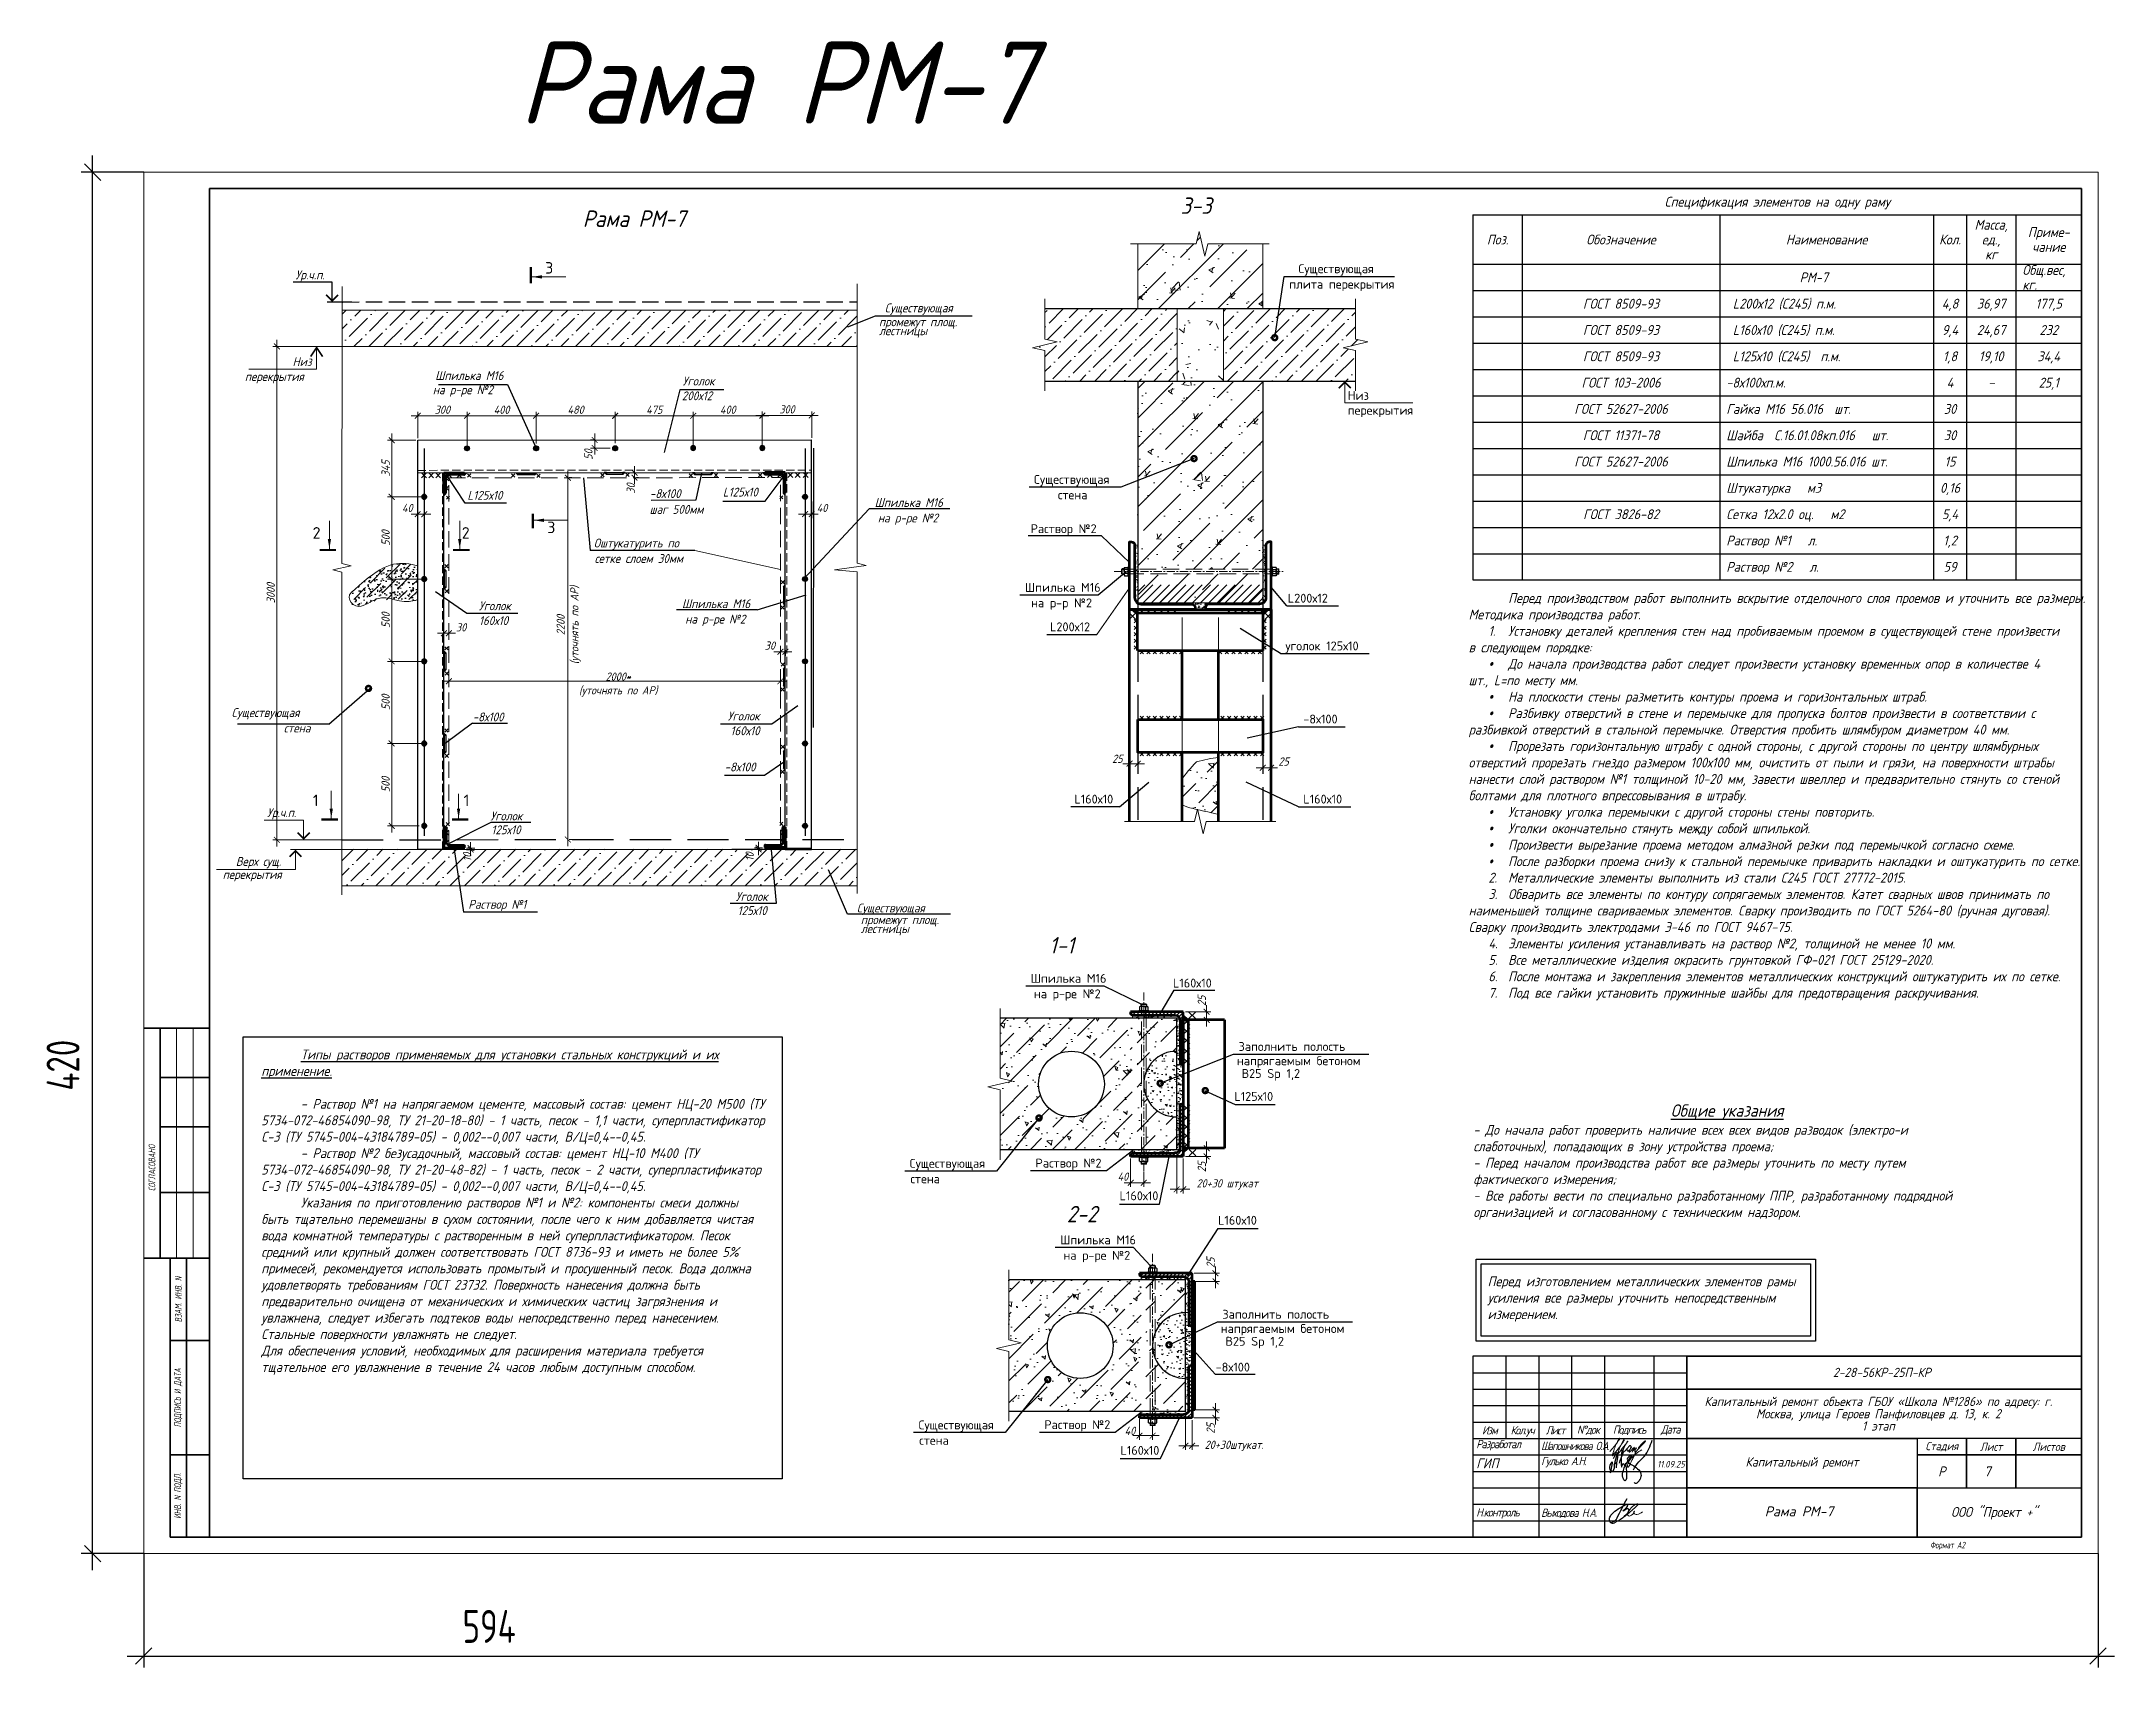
# Model space of a CAD drawing. Header units: millimetres. Extents: x 2058191 to 2089933, y 116142 to 208453.
# Drawn here: x 2069506 to 2082108, y 116142 to 126029 of the extents above; entities that cross this region are included whole.
import ezdxf
from ezdxf.enums import TextEntityAlignment as Align

# ---------------------------------------------------------------- set-up
doc = ezdxf.new("R2010")
doc.units = ezdxf.units.MM
for name, pattern in [('GOST2.303 4', [7, 5, -2, 0]), ('ГОСТ 2.303 4', [7, 5, -2, 0]), ('осеваяX2', [4, 2.5, -0.5, 0.5, -0.5])]:
    doc.linetypes.add(name, pattern=pattern)
doc.layers.get('Defpoints').update_dxf_attribs({"color": 255})
for name, color, linetype, lineweight in [('0. Оформление', 7, 'Continuous', 9), ('1Стены', 252, 'Continuous', 25), ('КР_РАЗМЕРЫ', 174, 'Continuous', 18), ('монолит', 176, 'Continuous', 50), ('Оси', 165, 'осеваяX2', 13), ('Осн. надпись', 7, 'Continuous', 25), ('Размер', 7, 'Continuous', 13), ('сварка', 156, 'Continuous', 9), ('Формат_текст', 7, 'Continuous', 25), ('Формат_текст @ 1', 7, 'Continuous', 25), ('штамп', 7, 'Continuous', 25), ('штрих', 8, 'Continuous', 5), ('штриховка кирпич', 42, 'Continuous', 5), ('Штрихока', 8, 'Continuous', 9)]:
    doc.layers.add(name, color=color, linetype=linetype, lineweight=lineweight)
doc.layers.add('CS_UNPLOTTED', color=254, linetype='Continuous', plot=False)
for name, color, linetype in [('VPORTS', 7, 'Continuous'), ('металл', 124, 'Continuous'), ('Подписи', 160, 'Continuous'), ('ПП_Оформление_подписи_ГИП_Гулько', 160, 'Continuous'), ('Текст', 7, 'Continuous'), ('Штриховка', 252, 'Continuous')]:
    doc.layers.add(name, color=color, linetype=linetype)
doc.styles.add('GOST', font='', dxfattribs={"width": 0.8, "oblique": 10})
doc.styles.add('GOST 2.304_new', font='isocpeur.ttf', dxfattribs={"width": 0.9, "oblique": 15})
doc.styles.add('БДА100', font='romand.shx', dxfattribs={"width": 0.7})
doc.styles.add('Юля', font='isocpeui.ttf', dxfattribs={"height": 2.8})
doc.styles.get('GOST').set_extended_font_data('GOST type A')
doc.dimstyles.new('SPDS', dxfattribs={"dimscale": 25, "dimtxt": 2.5, "dimasz": 1.77, "dimexe": 1.25, "dimexo": 0.625, "dimtad": 1, "dimdec": 0, "dimrnd": 0.001, "dimtxsty": 'GOST 2.304_new', "dimblk": 'ARCHTICK', "dimcen": 2.5, "dimdle": 2, "dimclrt": 256, "dimazin": 2, "dimtfac": 0.75, "dimtdec": 0, "dimtmove": 1, "dimatfit": 3, "dimfxl": 0, "dimtolj": 1, "dimlwd": 9, "dimlwe": 9, "dimarcsym": 0})
doc.dimstyles.new('SPDS 1_10', dxfattribs={"dimscale": 10, "dimtxt": 2.5, "dimasz": 1.77, "dimexe": 1.25, "dimexo": 0.625, "dimtad": 1, "dimdec": 0, "dimrnd": 0.001, "dimtxsty": 'GOST 2.304_new', "dimblk": 'ARCHTICK', "dimcen": 2.5, "dimdle": 2, "dimclrt": 256, "dimadec": 0, "dimazin": 2, "dimtfac": 0.75, "dimtdec": 0, "dimtmove": 1, "dimatfit": 3, "dimfxl": 0, "dimtolj": 1, "dimlwd": 9, "dimlwe": 9, "dimarcsym": 0})
doc.dimstyles.new('SPDS 1_20', dxfattribs={"dimscale": 20, "dimtxt": 2.5, "dimasz": 1.77, "dimexe": 1.25, "dimexo": 0.625, "dimtad": 1, "dimdec": 0, "dimrnd": 0.001, "dimtxsty": 'GOST 2.304_new', "dimblk": 'ARCHTICK', "dimcen": 2.5, "dimdle": 2, "dimclrt": 256, "dimadec": 0, "dimazin": 2, "dimtfac": 0.75, "dimtdec": 0, "dimtmove": 1, "dimatfit": 3, "dimfxl": 0, "dimtolj": 1, "dimlwd": 9, "dimlwe": 9, "dimarcsym": 0})
doc.dimstyles.new('БДА1', dxfattribs={"dimtxt": 2, "dimasz": 1, "dimexe": 0.7, "dimexo": 0, "dimgap": 0.8, "dimtad": 1, "dimdec": 0, "dimrnd": 1, "dimzin": 0, "dimdsep": 46, "dimtxsty": 'БДА100', "dimblk": 'OBLIQUE', "dimcen": 2, "dimdle": 1, "dimadec": 0, "dimazin": 0, "dimtfac": 1, "dimtdec": 0, "dimtmove": 1, "dimatfit": 3, "dimldrblk": 'NONE', "dimfxl": 0, "dimtolj": 1, "dimtzin": 0, "dimlwd": -1, "dimlwe": -1, "dimarcsym": 0})
pattern_1 = [(45, (-39819756.144, -1449948.2), (33.67596045, 123.47852166), [158.75, -31.75, 0, -31.75])]
pattern_2 = [(45, (-42280550.557, -1565310.787), (-5.6126600757, 5.6126600757), [])]
pattern_3 = [(45, (-42280836.909, -1566171.512), (-5.6126600757, 5.6126600757), [])]

msp = doc.modelspace()

# ---------------------------------------------------------------- texts
at = {"color": 0, "ltscale": 20, "char_height": 54, "width": 274.711, "style": 'GOST 2.304_new'}
for s, insert, attachment_point in [('\\pi30.49087;Уголок \\P\\pi25.482;200х12', (2073373.2, 123991.7), 1), ('Уголок 160х10', (2072165.3, 122624.8), 1), ('Уголок 160х10', (2073871.5, 121954.9), 3)]:
    msp.add_mtext(s, dxfattribs=dict(at, insert=insert, attachment_point=attachment_point))
at = {"color": 0, "lineweight": -3, "ltscale": 0.071429, "char_height": 60, "attachment_point": 1, "style": 'Юля'}
for s, insert, width in [('\\pi80.62524;7', (2081232.7, 117365), 194.341), ('\\pi308.91598;Рама РМ-7', (2079672.6, 117121.9), 1057.196)]:
    msp.add_mtext(s, dxfattribs=dict(at, insert=insert, width=width))
at = {"layer": 'CS_UNPLOTTED', "lineweight": -3, "ltscale": 0.071429, "insert": (2079312.8, 117398.6), "char_height": 40, "width": 194.341, "attachment_point": 1, "style": 'Юля'}
msp.add_mtext('\\pi14.53509;{\\W0.95;11.09.25}', dxfattribs=at)
at = {"layer": 'Размер', "linetype": 'Continuous', "ltscale": 20, "style": 'GOST 2.304_new'}
for s, p in [('3', (2072567.9, 124617.7)), ('2', (2071154.5, 123006.4)), ('2', (2072061.2, 123006.4)), ('3', (2072580.8, 123039.9)), ('1', (2071155.6, 121380.3)), ('1', (2072072.7, 121380.3))]:
    msp.add_text(s, height=70, dxfattribs=at).set_placement(p)
at = {"layer": 'Текст', "linetype": 'Continuous', "ltscale": 20, "style": 'GOST 2.304_new', "oblique": 15, "width": 0.9}
for s, p in [('Спецификация элементов на одну раму', (2080057.7, 125054.8)), ('Масса,', (2081357.7, 124914.8)), ('Приме-', (2081707.7, 124869.8)), ('Поз.', (2078357.7, 124824.8)), ('Обозначение', (2079107.7, 124824.8)), ('Наименование', (2080357.7, 124824.8)), ('Кол.', (2081107.7, 124824.8)), ('ед.,', (2081357.7, 124824.8)), ('чание', (2081707.7, 124779.8)), ('кг', (2081357.7, 124734.8)), ('РМ-7', (2080279.6, 124594.8)), ('ГОСТ 8509-93', (2079107.7, 124434.8)), ('4,8', (2081107.7, 124434.8)), ('36,97', (2081357.6, 124434.8)), ('177,5', (2081707.7, 124434.8)), ('ГОСТ 8509-93', (2079107.7, 124274.8)), ('9,4', (2081107.7, 124274.8)), ('24,67', (2081357.6, 124274.8)), ('232', (2081707.7, 124274.8)), ('ГОСТ 8509-93', (2079107.7, 124114.8)), ('1,8', (2081107.7, 124114.8)), ('19,10', (2081357.6, 124114.9)), ('34,4', (2081707.7, 124114.8)), ('ГОСТ 103-2006', (2079107.7, 123954.8)), ('4', (2081107.7, 123954.8)), ('-', (2081357.7, 123954.8)), ('-', (2081360.2, 123954.8)), ('25,1', (2081707.7, 123954.8)), ('ГОСТ 52627-2006', (2079107.7, 123794.8)), ('30', (2081107.7, 123794.8)), ('ГОСТ 11371-78', (2079107.7, 123634.8)), ('30', (2081107.7, 123634.8)), ('ГОСТ 52627-2006', (2079107.7, 123474.8)), ('15', (2081107.7, 123474.8)), ('0,16', (2081107.7, 123314.8)), ('ГОСТ 3826-82', (2079107.7, 123154.8)), ('5,4', (2081107.7, 123154.8)), ('1,2', (2081107.7, 122994.8)), ('59', (2081107.7, 122834.8))]:
    msp.add_text(s, height=60, dxfattribs=at).set_placement(p, align=Align.MIDDLE_CENTER)
at = {"layer": 'Текст', "ltscale": 20, "style": 'GOST 2.304_new', "oblique": 15, "width": 0.9}
for s, p in [('Ур.ч.п.', (2071050.3, 124583)), ('Существующая', (2074632.7, 124382)), ('лестницы', (2074596.9, 124243.2)), ('промежут площ.', (2074596.9, 124297.5)), ('Низ', (2071032.3, 124054.8)), ('Шпилька М16', (2071899.3, 123970.7)), ('на р-ре №2', (2071885, 123884.2)), ('L125х10', (2072095.2, 123242.7)), ('-8х100', (2073203.9, 123253)), ('L125х10', (2073648, 123262.3)), ('Шпилька М16', (2074570.6, 123198.8)), ('шаг 500мм', (2073202.9, 123157)), ('на р-ре №2', (2074590.4, 123104.8)), ('Оштукатурить по', (2072863.7, 122952.5)), ('сетке слоем 30мм', (2072868.6, 122858.5)), ('Шпилька М16', (2073399.5, 122583.8)), ('на р-ре №2', (2073419.4, 122489.8)), ('Существующая', (2070662.1, 121921.6)), ('стена', (2070979.4, 121827.6)), ('-8х100', (2072127.2, 121895.1)), ('-8х100', (2073658.6, 121591)), ('Ур.ч.п.', (2070877.5, 121313.5)), ('Уголок', (2072235.1, 121293.1)), ('125х10', (2072240.9, 121208.9)), ('Верх сущ.', (2070687.5, 121016.5)), ('Уголок', (2073726.9, 120803.4)), ('Раствор №1', (2072100.7, 120755.9)), ('125х10', (2073737.6, 120717.9)), ('Существующая', (2074462.9, 120733.5)), ('лестницы', (2074486.4, 120608)), ('промежут площ.', (2074486.4, 120662.2))]:
    msp.add_text(s, height=54, dxfattribs=at).set_placement(p)
at = {"layer": 'Текст', "linetype": 'Continuous', "ltscale": 20, "style": 'GOST 2.304_new', "oblique": 15, "width": 0.9}
for s, p in [('Общ.вес, ', (2081547.7, 124639.8)), ('кг.', (2081547.7, 124549.8)), ('L200х12 (С245) п.м.', (2079787.3, 124434.8)), ('L160х10 (С245) п.м.', (2079787.3, 124274.8)), ('L125х10 (С245)  п.м.', (2079787.3, 124114.8)), ('-8х100хп.м.', (2079747.7, 123954.8)), ('Гайка М16 56.016  шт.', (2079747.7, 123794.8)), ('Шайба  С.16.01.08кп.016   шт.', (2079747.7, 123634.8)), ('Шпилька М16 1000.56.016 шт.', (2079747.7, 123474.8)), ('Штукатурка   м3', (2079747.7, 123314.8)), ('Сетка 12х2.0 оц.   м2', (2079747.7, 123154.8)), ('Раствор №1   л.', (2079747.7, 122994.8)), ('Раствор №2   л.', (2079747.7, 122834.8))]:
    msp.add_text(s, height=60, dxfattribs=at).set_placement(p, align=Align.MIDDLE_LEFT)
at = {"layer": 'Текст', "ltscale": 20, "style": 'GOST 2.304_new', "oblique": 15, "width": 0.9}
for p in [(2070742.5, 124018.8), (2070607.8, 120991.2)]:
    msp.add_text('перекрытия', height=54, dxfattribs=at).set_placement(p, align=Align.TOP_LEFT)
at = {"layer": 'Текст', "lineweight": 30, "ltscale": 20, "attachment_point": 1, "style": 'GOST 2.304_new'}
for s, width, insert, char_height in [('\\pi427.07089;Рама РМ-7', 4137.091, (2071981.2, 126028.9), 500), ('\\pi815.04473;Рама РМ-7', 2286.679, (2071981.2, 125001.5), 100)]:
    msp.add_mtext_dynamic_manual_height_columns(s, width=width, gutter_width=125, heights=[0], dxfattribs=dict(at, insert=insert, char_height=char_height))
at = {"layer": 'Текст', "ltscale": 20, "char_height": 60, "attachment_point": 1, "style": 'GOST 2.304_new'}
for s, width, gutter_width, heights, insert in [('       Перед производством работ выполнить вскрытие отделочного слоя проемов и уточнить все размеры. \\PМетодика производства работ.\\P\\pi120;1.^IУстановку деталей крепления стен над пробиваемым проемом в существующей стене произвести в следующем порядке: \\P{\\fSymbol|b0|i1|c2|p18;·^I}До начала производства работ следует произвести установку временных опор в количестве 4 шт., L=по месту мм. \\P{\\fSymbol|b0|i1|c2|p18;·^I}На плоскости стены разметить контуры проема и горизонтальных штраб. \\P{\\fSymbol|b0|i1|c2|p18;·^I}Разбивку отверстий в стене и перемычке для пропуска болтов произвести в соответствии с разбивкой отверстий в стальной перемычке. Отверстия пробить шлямбуром диаметром 40 мм. \\P{\\fSymbol|b0|i1|c2|p18;·^I}Прорезать горизонтальную штрабу с одной стороны, с другой стороны по центру шлямбурных отверстий прорезать гнездо размером 100х100 мм, очистить от пыли и грязи, на поверхности штрабы нанести слой раствором №1 толщиной 10-20 мм, завести швеллер и предварительно стянуть со стеной болтами для плотного впрессовывания в штрабу. \\P{\\fSymbol|b0|i1|c2|p18;·^I}Установку уголка перемычки с другой стороны стены повторить. \\P{\\fSymbol|b0|i1|c2|p18;·^I}Уголки окончательно стянуть между собой шпилькой. \\P{\\fSymbol|b0|i1|c2|p18;·^I}Произвести вырезание проема методом алмазной резки под перемычкой согласно схеме. \\P{\\fSymbol|b0|i1|c2|p18;·^I}После разборки проема снизу к стальной перемычке приварить накладки и оштукатурить по сетке. \\P2.^IМеталлические элементы выполнить из стали С245 ГОСТ 27772-2015. \\P3.^IОбварить все элементы по контуру сопрягаемых элементов. Катет сварных швов принимать по наименьшей толщине свариваемых элементов. Сварку производить по ГОСТ 5264-80 (ручная дуговая). Сварку производить электродами Э-46 по ГОСТ 9467-75.\\P4.^IЭлементы усиления устанавливать на раствор №2, толщиной не менее 10 мм. \\P5.^IВсе металлические изделия окрасить грунтовкой ГФ-021 ГОСТ 25129-2020. \\P6.^IПосле монтажа и закрепления элементов металлических конструкций оштукатурить их по сетке.\\P7.^IПод все гайки установить пружинные шайбы для предотвращения раскручивания. ', 3584.341, 1500, [4759.4], (2078181.5, 122675.3)), ('^I^I^I^I^I{\\H1.25x;\\LОбщие указания\\P}- До начала работ проверить наличие всех всех видов разводок (электро-и слаботочных), попадающих в зону устройства проема;\\P- Перед началом производства работ все размеры уточнить по месту путем фактического измерения;\\P- Все работы вести по специально разработанному ППР, разработанному подрядной организацией и согласованному с техническим надзором.', 2903.175, 125, [0], (2078210.3, 119566.5)), ('Перед изготовлением металлических элементов рамы усиления все размеры уточнить непосредственным измерением.', 1952.323, 125, [0], (2078296.9, 118520.7))]:
    msp.add_mtext_dynamic_manual_height_columns(s, width=width, gutter_width=gutter_width, heights=heights, dxfattribs=dict(at, insert=insert))
at = {"layer": 'Текст', "ltscale": 20, "insert": (2070842.4, 119899.7), "char_height": 60, "width": 3055.115, "attachment_point": 1, "style": 'GOST 2.304_new'}
msp.add_mtext('^I{\\LТипы растворов применяемых для установки стальных конструкций и их применение.\\P}\\P^I- Раствор №1 на напрягаемом цементе, массовый состав: цемент НЦ-20 М500 (ТУ 5734-072-46854090-98, ТУ 21-20-18-80) - 1 часть, песок - 1,1 части, суперпластификатор С-3 (ТУ 5745-004-43184789-05) - 0,002--0,007 части, В/Ц=0,4--0,45. \\P^I- Раствор №2 безусадочный, массовый состав: цемент НЦ-10 М400 (ТУ 5734-072-46854090-98, ТУ 21-20-48-82) - 1 часть, песок - 2 части, суперпластификатор С-3 (ТУ 5745-004-43184789-05) - 0,002--0,007 части, В/Ц=0,4--0,45.\\P^IУказания по приготовлению растворов №1 и №2: компоненты смеси должны быть тщательно перемешаны в сухом состоянии, после чего к ним добавляется чистая вода комнатной температуры с растворенным в ней суперпластификатором. Песок средний или крупный должен соответствовать ГОСТ 8736-93 и иметь не более 5% примесей, рекомендуется использовать промытый и просушенный песок. Вода должна удовлетворять требованиям ГОСТ 23732. Поверхность нанесения должна быть предварительно очищена от механических и химических частиц загрязнения и увлажнена, следует избегать подтеков воды непосредственно перед нанесением. Стальные поверхности увлажнять не следует.\\PДля обеспечения условий, необходимых для расширения материала требуется тщательное его увлажнение в течение 24 часов любым доступным способом.', dxfattribs=at)

# ---------------------------------------------------------------- blocks, each defined once
blk = doc.blocks.new('_ArchTick')
at = {"color": 0, "linetype": 'ByBlock', "const_width": 0.15}
blk.add_lwpolyline([(-0.5, -0.5), (0.5, 0.5)], dxfattribs=at)
blk = doc.blocks.new('*D152')
at = {"layer": 'Defpoints', "color": 0, "lineweight": 20, "ltscale": 20, "transparency": 16777216}
for p in [(2071953, 122455), (2071953, 122431), (2071983, 122455)]:
    blk.add_point(p, dxfattribs=at)
at = {"layer": 'Размер', "color": 0, "lineweight": 9, "ltscale": 20, "transparency": 16777216}
for p, q in [((2072023, 122431), (2071913, 122431)), ((2071953, 122442), (2071953, 122406)), ((2071983, 122442), (2071983, 122406))]:
    blk.add_line(p, q, dxfattribs=at)
at = {"layer": 'Размер', "color": 0, "lineweight": 9, "ltscale": 20, "transparency": 16777216, "xscale": 35.4, "yscale": 35.4, "zscale": 35.4}
for p, rotation in [((2071953, 122431), 179.9999999995553), ((2071983, 122431), 359.9999999995553)]:
    blk.add_blockref('_ArchTick', p, dxfattribs=dict(at, rotation=rotation))
at = {"layer": 'Размер', "ltscale": 20, "transparency": 16777216, "insert": (2072057, 122467), "char_height": 50, "attachment_point": 5, "style": 'GOST 2.304_new'}
blk.add_mtext('\\A1;30', dxfattribs=at)
blk = doc.blocks.new('свар')
at = {"layer": 'сварка', "color": 0, "linetype": 'Continuous', "ltscale": 10}
for p, q in [((10, 10), (-10, -10)), ((-10, 10), (10, -10))]:
    blk.add_line(p, q, dxfattribs=at)
blk = doc.blocks.new('*D153')
at = {"color": 0, "lineweight": 9, "ltscale": 20, "transparency": 16777216}
for p, q in [((2073958, 122318), (2074068, 122318)), ((2073998, 122329), (2073998, 122293)), ((2074028, 122329), (2074028, 122293))]:
    blk.add_line(p, q, dxfattribs=at)
at = {"layer": 'Defpoints', "color": 0, "lineweight": 20, "ltscale": 20, "transparency": 16777216}
for p in [(2073998, 122342), (2074028, 122342), (2074028, 122318)]:
    blk.add_point(p, dxfattribs=at)
at = {"color": 0, "lineweight": 9, "ltscale": 20, "transparency": 16777216, "xscale": 35.4, "yscale": 35.4, "zscale": 35.4, "rotation": 180}
blk.add_blockref('_ArchTick', (2073998, 122318), dxfattribs=at)
at = {"color": 0, "lineweight": 9, "ltscale": 20, "transparency": 16777216, "xscale": 35.4, "yscale": 35.4, "zscale": 35.4}
blk.add_blockref('_ArchTick', (2074028, 122318), dxfattribs=at)
at = {"ltscale": 20, "transparency": 16777216, "insert": (2073934, 122356), "char_height": 50, "attachment_point": 5, "style": 'GOST 2.304_new'}
blk.add_mtext('\\A1;30', dxfattribs=at)
blk = doc.blocks.new('*D154')
at = {"layer": 'CS_UNPLOTTED', "color": 0, "lineweight": 9, "ltscale": 20, "transparency": 16777216}
for p, q in [((2071511, 124175), (2070912, 124175)), ((2070937, 124215), (2070937, 121135)), ((2071511, 121175), (2070912, 121175))]:
    blk.add_line(p, q, dxfattribs=at)
at = {"layer": 'Defpoints', "color": 0, "lineweight": 20, "ltscale": 20, "transparency": 16777216}
for p in [(2071524, 124175), (2070937, 121175), (2071523, 121175)]:
    blk.add_point(p, dxfattribs=at)
at = {"layer": 'CS_UNPLOTTED', "color": 0, "lineweight": 9, "ltscale": 20, "transparency": 16777216, "xscale": 35.4, "yscale": 35.4, "zscale": 35.4}
for p, rotation in [((2070937, 124175), 90), ((2070937, 121175), 270)]:
    blk.add_blockref('_ArchTick', p, dxfattribs=dict(at, rotation=rotation))
at = {"layer": 'CS_UNPLOTTED', "ltscale": 20, "transparency": 16777216, "insert": (2070900, 122675), "char_height": 50, "attachment_point": 5, "rotation": 90, "style": 'GOST 2.304_new'}
blk.add_mtext('\\A1;3000', dxfattribs=at)
blk = doc.blocks.new('м16')
at = {"layer": 'металл', "lineweight": 30, "ltscale": 20}
for p, q in [((-11, 6), (0, 13)), ((-11, -6), (-11, 6)), ((0, 13), (11, 6)), ((11, 6), (11, -6)), ((0, -13), (-11, -6)), ((11, -6), (0, -13))]:
    blk.add_line(p, q, dxfattribs=at)
blk.add_circle((0, 0), 15, dxfattribs=at)
for radius, start, end in [(10.4, 0, 180), (10.4, 180, 0), (6.92, 0, 180), (6.92, 180, 0)]:
    blk.add_arc((0, 0), radius, start, end, dxfattribs=at)
at = {"layer": 'металл', "linetype": 'Continuous', "lineweight": 25, "ltscale": 20}
blk.add_arc((0, 0), 8, 255, 165, dxfattribs=at)
at = {"layer": 'Оси', "ltscale": 20}
for p, q in [((17, 0), (-17, 0)), ((0, 17), (0, -17))]:
    blk.add_line(p, q, dxfattribs=at)
blk = doc.blocks.new('*D155')
at = {"color": 0, "lineweight": 9, "ltscale": 20, "transparency": 16777216}
for p, q in [((2071830, 123260), (2071610, 123260)), ((2071635, 123300), (2071635, 122720)), ((2071830, 122760), (2071610, 122760))]:
    blk.add_line(p, q, dxfattribs=at)
at = {"layer": 'Defpoints', "color": 0, "lineweight": 20, "ltscale": 20, "transparency": 16777216}
for p in [(2071843, 123260), (2071635, 122760), (2071843, 122760)]:
    blk.add_point(p, dxfattribs=at)
at = {"color": 0, "lineweight": 9, "ltscale": 20, "transparency": 16777216, "xscale": 35.4, "yscale": 35.4, "zscale": 35.4}
for p, rotation in [((2071635, 123260), 90), ((2071635, 122760), 270)]:
    blk.add_blockref('_ArchTick', p, dxfattribs=dict(at, rotation=rotation))
at = {"ltscale": 20, "transparency": 16777216, "insert": (2071598, 123010), "char_height": 50, "attachment_point": 5, "rotation": 90, "style": 'GOST 2.304_new'}
blk.add_mtext('\\A1;500', dxfattribs=at)
blk = doc.blocks.new('*D156')
at = {"color": 0, "lineweight": 9, "ltscale": 20, "transparency": 16777216}
for p, q in [((2071830, 122760), (2071610, 122760)), ((2071635, 122800), (2071635, 122220)), ((2071830, 122260), (2071610, 122260))]:
    blk.add_line(p, q, dxfattribs=at)
at = {"layer": 'Defpoints', "color": 0, "lineweight": 20, "ltscale": 20, "transparency": 16777216}
for p in [(2071843, 122760), (2071635, 122260), (2071843, 122260)]:
    blk.add_point(p, dxfattribs=at)
at = {"color": 0, "lineweight": 9, "ltscale": 20, "transparency": 16777216, "xscale": 35.4, "yscale": 35.4, "zscale": 35.4}
for p, rotation in [((2071635, 122760), 90), ((2071635, 122260), 270)]:
    blk.add_blockref('_ArchTick', p, dxfattribs=dict(at, rotation=rotation))
at = {"ltscale": 20, "transparency": 16777216, "insert": (2071598, 122510), "char_height": 50, "attachment_point": 5, "rotation": 90, "style": 'GOST 2.304_new'}
blk.add_mtext('\\A1;500', dxfattribs=at)
blk = doc.blocks.new('*D157')
at = {"color": 0, "lineweight": 9, "ltscale": 20, "transparency": 16777216}
for p, q in [((2071830, 122260), (2071610, 122260)), ((2071635, 122300), (2071635, 121721)), ((2071830, 121761), (2071610, 121761))]:
    blk.add_line(p, q, dxfattribs=at)
at = {"layer": 'Defpoints', "color": 0, "lineweight": 20, "ltscale": 20, "transparency": 16777216}
for p in [(2071843, 122260), (2071635, 121761), (2071843, 121761)]:
    blk.add_point(p, dxfattribs=at)
at = {"color": 0, "lineweight": 9, "ltscale": 20, "transparency": 16777216, "xscale": 35.4, "yscale": 35.4, "zscale": 35.4}
for p, rotation in [((2071635, 122260), 90), ((2071635, 121761), 270)]:
    blk.add_blockref('_ArchTick', p, dxfattribs=dict(at, rotation=rotation))
at = {"ltscale": 20, "transparency": 16777216, "insert": (2071598, 122011), "char_height": 50, "attachment_point": 5, "rotation": 90, "style": 'GOST 2.304_new'}
blk.add_mtext('\\A1;500', dxfattribs=at)
blk = doc.blocks.new('*D158')
at = {"layer": 'Defpoints', "color": 0, "lineweight": 20, "ltscale": 20, "transparency": 16777216}
for p in [(2071793, 123246), (2071793, 123155), (2071833, 123243)]:
    blk.add_point(p, dxfattribs=at)
at = {"layer": 'Размер', "color": 0, "lineweight": 9, "ltscale": 20, "transparency": 16777216}
for p, q in [((2071873, 123155), (2071753, 123155)), ((2071793, 123233), (2071793, 123130)), ((2071833, 123231), (2071833, 123130))]:
    blk.add_line(p, q, dxfattribs=at)
at = {"layer": 'Размер', "color": 0, "lineweight": 9, "ltscale": 20, "transparency": 16777216, "xscale": 35.4, "yscale": 35.4, "zscale": 35.4, "rotation": 180}
blk.add_blockref('_ArchTick', (2071793, 123155), dxfattribs=at)
at = {"layer": 'Размер', "color": 0, "lineweight": 9, "ltscale": 20, "transparency": 16777216, "xscale": 35.4, "yscale": 35.4, "zscale": 35.4}
blk.add_blockref('_ArchTick', (2071833, 123155), dxfattribs=at)
at = {"layer": 'Размер', "ltscale": 20, "transparency": 16777216, "insert": (2071730, 123193), "char_height": 50, "attachment_point": 5, "style": 'GOST 2.304_new'}
blk.add_mtext('\\A1;40', dxfattribs=at)
blk = doc.blocks.new('*D159')
at = {"color": 0, "lineweight": 9, "ltscale": 20, "transparency": 16777216}
for p, q in [((2072090, 121125), (2072140, 121125)), ((2072090, 121115), (2072140, 121115)), ((2072115, 121125), (2072115, 121161)), ((2072115, 121125), (2072115, 121115)), ((2072115, 121115), (2072115, 121080))]:
    blk.add_line(p, q, dxfattribs=at)
at = {"layer": 'Defpoints', "color": 0, "lineweight": 20, "ltscale": 20, "transparency": 16777216}
for p in [(2072078, 121125), (2072078, 121115), (2072115, 121115)]:
    blk.add_point(p, dxfattribs=at)
at = {"color": 0, "lineweight": 9, "ltscale": 20, "transparency": 16777216, "xscale": 35.4, "yscale": 35.4, "zscale": 35.4}
for p, rotation in [((2072115, 121125), 270), ((2072115, 121115), 90)]:
    blk.add_blockref('_ArchTick', p, dxfattribs=dict(at, rotation=rotation))
at = {"ltscale": 20, "transparency": 16777216, "insert": (2072094, 121070), "char_height": 50, "attachment_point": 5, "rotation": 90, "style": 'GOST 2.304_new'}
blk.add_mtext('\\A1;10', dxfattribs=at)
blk = doc.blocks.new('*D160')
at = {"color": 0, "lineweight": 9, "ltscale": 20, "transparency": 16777216}
for p, q in [((2071708, 121761), (2071610, 121761)), ((2071635, 121801), (2071635, 121220)), ((2071803, 121260), (2071610, 121260))]:
    blk.add_line(p, q, dxfattribs=at)
at = {"layer": 'Defpoints', "color": 0, "lineweight": 20, "ltscale": 20, "transparency": 16777216}
for p in [(2071720, 121761), (2071635, 121260), (2071816, 121260)]:
    blk.add_point(p, dxfattribs=at)
at = {"color": 0, "lineweight": 9, "ltscale": 20, "transparency": 16777216, "xscale": 35.4, "yscale": 35.4, "zscale": 35.4}
for p, rotation in [((2071635, 121761), 90), ((2071635, 121260), 270)]:
    blk.add_blockref('_ArchTick', p, dxfattribs=dict(at, rotation=rotation))
at = {"ltscale": 20, "transparency": 16777216, "insert": (2071598, 121511), "char_height": 50, "attachment_point": 5, "rotation": 90, "style": 'GOST 2.304_new'}
blk.add_mtext('\\A1;500', dxfattribs=at)
blk = doc.blocks.new('*D146')
at = {"color": 0, "lineweight": 9, "ltscale": 20, "transparency": 16777216}
for p, q in [((2073890, 121127), (2073840, 121127)), ((2073890, 121117), (2073840, 121117)), ((2073865, 121127), (2073865, 121163)), ((2073865, 121127), (2073865, 121117)), ((2073865, 121117), (2073865, 121082))]:
    blk.add_line(p, q, dxfattribs=at)
at = {"layer": 'Defpoints', "color": 0, "lineweight": 20, "ltscale": 20, "transparency": 16777216}
for p in [(2073865, 121117), (2073903, 121127), (2073903, 121117)]:
    blk.add_point(p, dxfattribs=at)
at = {"color": 0, "lineweight": 9, "ltscale": 20, "transparency": 16777216, "xscale": 35.4, "yscale": 35.4, "zscale": 35.4}
for p, rotation in [((2073865, 121127), 270), ((2073865, 121117), 90)]:
    blk.add_blockref('_ArchTick', p, dxfattribs=dict(at, rotation=rotation))
at = {"ltscale": 20, "transparency": 16777216, "insert": (2073811, 121072), "char_height": 50, "attachment_point": 5, "rotation": 90, "style": 'GOST 2.304_new'}
blk.add_mtext('\\A1;10', dxfattribs=at)
blk = doc.blocks.new('*D147')
at = {"color": 0, "lineweight": 9, "ltscale": 20, "transparency": 16777216}
for p, q in [((2071753, 123753), (2072133, 123753)), ((2071793, 123618), (2071793, 123778)), ((2072093, 123568), (2072093, 123778))]:
    blk.add_line(p, q, dxfattribs=at)
at = {"layer": 'Defpoints', "color": 0, "lineweight": 20, "ltscale": 20, "transparency": 16777216}
for p in [(2072093, 123753), (2071793, 123605), (2072093, 123555)]:
    blk.add_point(p, dxfattribs=at)
at = {"color": 0, "lineweight": 9, "ltscale": 20, "transparency": 16777216, "xscale": 35.4, "yscale": 35.4, "zscale": 35.4, "rotation": 180}
blk.add_blockref('_ArchTick', (2071793, 123753), dxfattribs=at)
at = {"color": 0, "lineweight": 9, "ltscale": 20, "transparency": 16777216, "xscale": 35.4, "yscale": 35.4, "zscale": 35.4}
blk.add_blockref('_ArchTick', (2072093, 123753), dxfattribs=at)
at = {"ltscale": 20, "transparency": 16777216, "insert": (2071943, 123790), "char_height": 50, "attachment_point": 5, "style": 'GOST 2.304_new'}
blk.add_mtext('\\A1;300', dxfattribs=at)
blk = doc.blocks.new('*D148')
at = {"color": 0, "lineweight": 9, "ltscale": 20, "transparency": 16777216}
for p, q in [((2072553, 123753), (2072053, 123753)), ((2072093, 123596), (2072093, 123778)), ((2072513, 123585), (2072513, 123778))]:
    blk.add_line(p, q, dxfattribs=at)
at = {"layer": 'Defpoints', "color": 0, "lineweight": 20, "ltscale": 20, "transparency": 16777216}
for p in [(2072093, 123753), (2072093, 123583), (2072513, 123573)]:
    blk.add_point(p, dxfattribs=at)
at = {"color": 0, "lineweight": 9, "ltscale": 20, "transparency": 16777216, "xscale": 35.4, "yscale": 35.4, "zscale": 35.4, "rotation": 180}
blk.add_blockref('_ArchTick', (2072093, 123753), dxfattribs=at)
at = {"color": 0, "lineweight": 9, "ltscale": 20, "transparency": 16777216, "xscale": 35.4, "yscale": 35.4, "zscale": 35.4}
blk.add_blockref('_ArchTick', (2072513, 123753), dxfattribs=at)
at = {"ltscale": 20, "transparency": 16777216, "insert": (2072303, 123790), "char_height": 50, "attachment_point": 5, "style": 'GOST 2.304_new'}
blk.add_mtext('\\A1;400', dxfattribs=at)
blk = doc.blocks.new('*D149')
at = {"color": 0, "lineweight": 9, "ltscale": 20, "transparency": 16777216}
for p, q in [((2071635, 123221), (2071635, 123645)), ((2071781, 123605), (2071610, 123605)), ((2071820, 123261), (2071610, 123261))]:
    blk.add_line(p, q, dxfattribs=at)
at = {"layer": 'Defpoints', "color": 0, "lineweight": 20, "ltscale": 20, "transparency": 16777216}
for p in [(2071635, 123605), (2071793, 123605), (2071833, 123261)]:
    blk.add_point(p, dxfattribs=at)
at = {"color": 0, "lineweight": 9, "ltscale": 20, "transparency": 16777216, "xscale": 35.4, "yscale": 35.4, "zscale": 35.4}
for p, rotation in [((2071635, 123605), 90), ((2071635, 123261), 270)]:
    blk.add_blockref('_ArchTick', p, dxfattribs=dict(at, rotation=rotation))
at = {"ltscale": 20, "transparency": 16777216, "insert": (2071598, 123433), "char_height": 50, "attachment_point": 5, "rotation": 90, "style": 'GOST 2.304_new'}
blk.add_mtext('\\A1;345', dxfattribs=at)
blk = doc.blocks.new('*D150')
at = {"color": 0, "lineweight": 9, "ltscale": 20, "transparency": 16777216}
for p, q in [((2073428, 123753), (2073928, 123753)), ((2073468, 123570), (2073468, 123778)), ((2073888, 123577), (2073888, 123778))]:
    blk.add_line(p, q, dxfattribs=at)
at = {"layer": 'Defpoints', "color": 0, "lineweight": 20, "ltscale": 20, "transparency": 16777216}
for p in [(2073888, 123753), (2073468, 123557), (2073888, 123564)]:
    blk.add_point(p, dxfattribs=at)
at = {"color": 0, "lineweight": 9, "ltscale": 20, "transparency": 16777216, "xscale": 35.4, "yscale": 35.4, "zscale": 35.4, "rotation": 180}
blk.add_blockref('_ArchTick', (2073468, 123753), dxfattribs=at)
at = {"color": 0, "lineweight": 9, "ltscale": 20, "transparency": 16777216, "xscale": 35.4, "yscale": 35.4, "zscale": 35.4}
blk.add_blockref('_ArchTick', (2073888, 123753), dxfattribs=at)
at = {"ltscale": 20, "transparency": 16777216, "insert": (2073678, 123790), "char_height": 50, "attachment_point": 5, "style": 'GOST 2.304_new'}
blk.add_mtext('\\A1;400', dxfattribs=at)
blk = doc.blocks.new('*D151')
at = {"color": 0, "lineweight": 9, "ltscale": 20, "transparency": 16777216}
for p, q in [((2073848, 123755), (2074228, 123755)), ((2073888, 123577), (2073888, 123780)), ((2074188, 123620), (2074188, 123780))]:
    blk.add_line(p, q, dxfattribs=at)
at = {"layer": 'Defpoints', "color": 0, "lineweight": 20, "ltscale": 20, "transparency": 16777216}
for p in [(2074188, 123755), (2073888, 123564), (2074188, 123607)]:
    blk.add_point(p, dxfattribs=at)
at = {"color": 0, "lineweight": 9, "ltscale": 20, "transparency": 16777216, "xscale": 35.4, "yscale": 35.4, "zscale": 35.4, "rotation": 180}
blk.add_blockref('_ArchTick', (2073888, 123755), dxfattribs=at)
at = {"color": 0, "lineweight": 9, "ltscale": 20, "transparency": 16777216, "xscale": 35.4, "yscale": 35.4, "zscale": 35.4}
blk.add_blockref('_ArchTick', (2074188, 123755), dxfattribs=at)
at = {"ltscale": 20, "transparency": 16777216, "insert": (2074038, 123792), "char_height": 50, "attachment_point": 5, "style": 'GOST 2.304_new'}
blk.add_mtext('\\A1;300', dxfattribs=at)
blk = doc.blocks.new('*D161')
at = {"color": 0, "lineweight": 9, "ltscale": 20, "transparency": 16777216}
for p, q in [((2071943, 122139), (2074038, 122139)), ((2071983, 122104), (2071983, 122164)), ((2073998, 121988), (2073998, 122164))]:
    blk.add_line(p, q, dxfattribs=at)
at = {"layer": 'Defpoints', "color": 0, "lineweight": 20, "ltscale": 20, "transparency": 16777216}
for p in [(2073998, 122139), (2071983, 122092), (2073998, 121976)]:
    blk.add_point(p, dxfattribs=at)
at = {"color": 0, "lineweight": 9, "ltscale": 20, "transparency": 16777216, "xscale": 35.4, "yscale": 35.4, "zscale": 35.4, "rotation": 180}
blk.add_blockref('_ArchTick', (2071983, 122139), dxfattribs=at)
at = {"color": 0, "lineweight": 9, "ltscale": 20, "transparency": 16777216, "xscale": 35.4, "yscale": 35.4, "zscale": 35.4}
blk.add_blockref('_ArchTick', (2073998, 122139), dxfattribs=at)
at = {"ltscale": 20, "transparency": 16777216, "insert": (2073012, 122119), "char_height": 50, "width": 743.32, "attachment_point": 5, "style": 'GOST 2.304_new'}
blk.add_mtext('\\A1;2000*\\P(уточнять по АР)', dxfattribs=at)
blk = doc.blocks.new('*D162')
at = {"layer": 'Defpoints', "color": 0, "lineweight": 20, "ltscale": 20, "transparency": 16777216}
for p in [(2072701, 123377), (2072706, 123377), (2072701, 121177)]:
    blk.add_point(p, dxfattribs=at)
at = {"layer": 'Размер', "color": 0, "lineweight": 9, "ltscale": 20, "transparency": 16777216}
for p, q in [((2072706, 121137), (2072706, 123417)), ((2072714, 123377), (2072731, 123377)), ((2072714, 121177), (2072731, 121177))]:
    blk.add_line(p, q, dxfattribs=at)
at = {"layer": 'Размер', "color": 0, "lineweight": 9, "ltscale": 20, "transparency": 16777216, "xscale": 35.4, "yscale": 35.4, "zscale": 35.4}
for p, rotation in [((2072706, 123377), 90), ((2072706, 121177), 270)]:
    blk.add_blockref('_ArchTick', p, dxfattribs=dict(at, rotation=rotation))
at = {"layer": 'Размер', "ltscale": 20, "transparency": 16777216, "insert": (2072711, 122481), "char_height": 50, "width": 670.58, "attachment_point": 5, "rotation": 90, "style": 'GOST 2.304_new'}
blk.add_mtext('\\A1;2200  \\P(уточнять по АР)', dxfattribs=at)
blk = doc.blocks.new('*D163')
at = {"layer": 'Defpoints', "color": 0, "lineweight": 20, "ltscale": 100, "transparency": 16777216}
for p in [(2072993, 123753), (2072513, 123599), (2072993, 123573)]:
    blk.add_point(p, dxfattribs=at)
at = {"layer": 'Размер', "color": 0, "lineweight": 9, "ltscale": 100, "transparency": 16777216}
for p, q in [((2072473, 123753), (2073033, 123753)), ((2072513, 123611), (2072513, 123778)), ((2072993, 123586), (2072993, 123778))]:
    blk.add_line(p, q, dxfattribs=at)
at = {"layer": 'Размер', "color": 0, "lineweight": 9, "ltscale": 100, "transparency": 16777216, "xscale": 35.4, "yscale": 35.4, "zscale": 35.4, "rotation": 180}
blk.add_blockref('_ArchTick', (2072513, 123753), dxfattribs=at)
at = {"layer": 'Размер', "color": 0, "lineweight": 9, "ltscale": 100, "transparency": 16777216, "xscale": 35.4, "yscale": 35.4, "zscale": 35.4}
blk.add_blockref('_ArchTick', (2072993, 123753), dxfattribs=at)
at = {"layer": 'Размер', "ltscale": 100, "transparency": 16777216, "insert": (2072753, 123790), "char_height": 50, "attachment_point": 5, "style": 'GOST 2.304_new'}
blk.add_mtext('\\A1;480', dxfattribs=at)
blk = doc.blocks.new('*D164')
at = {"layer": 'Defpoints', "color": 0, "lineweight": 20, "ltscale": 100, "transparency": 16777216}
for p in [(2073468, 123753), (2072994, 123606), (2073468, 123587)]:
    blk.add_point(p, dxfattribs=at)
at = {"layer": 'Размер', "color": 0, "lineweight": 9, "ltscale": 100, "transparency": 16777216}
for p, q in [((2072954, 123753), (2073508, 123753)), ((2072994, 123619), (2072994, 123778)), ((2073468, 123599), (2073468, 123778))]:
    blk.add_line(p, q, dxfattribs=at)
at = {"layer": 'Размер', "color": 0, "lineweight": 9, "ltscale": 100, "transparency": 16777216, "xscale": 35.4, "yscale": 35.4, "zscale": 35.4, "rotation": 180}
blk.add_blockref('_ArchTick', (2072994, 123753), dxfattribs=at)
at = {"layer": 'Размер', "color": 0, "lineweight": 9, "ltscale": 100, "transparency": 16777216, "xscale": 35.4, "yscale": 35.4, "zscale": 35.4}
blk.add_blockref('_ArchTick', (2073468, 123753), dxfattribs=at)
at = {"layer": 'Размер', "ltscale": 100, "transparency": 16777216, "insert": (2073231, 123790), "char_height": 50, "attachment_point": 5, "style": 'GOST 2.304_new'}
blk.add_mtext('\\A1;475', dxfattribs=at)
blk = doc.blocks.new('*D165')
at = {"layer": 'Defpoints', "color": 0, "lineweight": 20, "ltscale": 100, "transparency": 16777216}
for p in [(2073111, 123407), (2073111, 123377), (2073111, 123377)]:
    blk.add_point(p, dxfattribs=at)
at = {"layer": 'Размер', "color": 0, "lineweight": 9, "ltscale": 100, "transparency": 16777216}
for p, q in [((2073111, 123447), (2073111, 123337)), ((2073124, 123407), (2073136, 123407)), ((2073124, 123377), (2073136, 123377))]:
    blk.add_line(p, q, dxfattribs=at)
at = {"layer": 'Размер', "color": 0, "lineweight": 9, "ltscale": 100, "transparency": 16777216, "xscale": 35.4, "yscale": 35.4, "zscale": 35.4}
for p, rotation in [((2073111, 123407), 90), ((2073111, 123377), 270)]:
    blk.add_blockref('_ArchTick', p, dxfattribs=dict(at, rotation=rotation))
at = {"layer": 'Размер', "ltscale": 100, "transparency": 16777216, "insert": (2073088, 123311), "char_height": 50, "attachment_point": 5, "rotation": 90, "style": 'GOST 2.304_new'}
blk.add_mtext('\\A1;30', dxfattribs=at)
blk = doc.blocks.new('_Oblique')
at = {"color": 0, "linetype": 'ByBlock', "lineweight": -2}
blk.add_line((-0.5, -0.5), (0.5, 0.5), dxfattribs=at)
blk = doc.blocks.new('*D9')
at = {"layer": 'Defpoints', "color": 0, "transparency": 16777216}
for p, q in [((0, 0), (0, -34.62)), ((594, 0), (594, -34.62)), ((-5, -31.12), (599, -31.12))]:
    blk.add_line(p, q, dxfattribs=at)
for p in [(0, 0), (594, 0), (594, -31.12)]:
    blk.add_point(p, dxfattribs=at)
at = {"layer": 'Defpoints', "color": 0, "transparency": 16777216, "xscale": 5, "yscale": 5, "zscale": 5, "rotation": 180}
blk.add_blockref('_Oblique', (0, -31.12), dxfattribs=at)
at = {"layer": 'Defpoints', "color": 0, "transparency": 16777216, "xscale": 5, "yscale": 5, "zscale": 5}
blk.add_blockref('_Oblique', (594, -31.12), dxfattribs=at)
at = {"layer": 'Defpoints', "color": 0, "lineweight": 0, "transparency": 16777216, "insert": (105, -22.12), "char_height": 10, "attachment_point": 5, "style": 'БДА100'}
blk.add_mtext('\\A1;594', dxfattribs=at)
blk = doc.blocks.new('_None')
blk = doc.blocks.new('*D10')
at = {"layer": 'Defpoints', "color": 0, "transparency": 16777216}
for p, q in [((-15.52, -5), (-15.52, 425)), ((0, 420), (-19.02, 420)), ((0, 0), (-19.02, 0))]:
    blk.add_line(p, q, dxfattribs=at)
for p in [(-15.52, 420), (0, 420), (0, 0)]:
    blk.add_point(p, dxfattribs=at)
at = {"layer": 'Defpoints', "color": 0, "transparency": 16777216, "xscale": 5, "yscale": 5, "zscale": 5}
for p, rotation in [((-15.52, 420), 90), ((-15.52, 0), 270)]:
    blk.add_blockref('_Oblique', p, dxfattribs=dict(at, rotation=rotation))
at = {"layer": 'Defpoints', "color": 0, "lineweight": 0, "transparency": 16777216, "insert": (-24.52, 148.5), "char_height": 10, "attachment_point": 5, "rotation": 90, "style": 'БДА100'}
blk.add_mtext('\\A1;420', dxfattribs=at)
blk = doc.blocks.new('A$Cab9008dc')
at = {"color": 162, "lineweight": 15, "ltscale": 100, "true_color": 0x2b3cd4, "transparency": 33554687}
blk.add_lwpolyline([(-287, -156, 0.682255), (-110, -250, 0.069732), (623, 324, 0.762256), (600, 359, 0.212926), (296, 40, 0.672012), (376, -32, 0.170691), (524, 116, 0.850619), (514, 122, 0.15745), (499, 104, 0.222441), (501, 65, 0.346228), (598, 17, 0.132359), (775, 98)], format="xyb", dxfattribs=at)
at = {"color": 162, "lineweight": 25, "true_color": 0x2b3cd4, "transparency": 33554687}
blk.add_spline([(267, 526), (-56, -109), (-76, -146), (-128, -202), (-185, -237), (-252, -254), (-291, -146), (-243, -7), (-69, 154), (183, 310), (257, 342), (282, 338), (280, 279), (138, 123), (245, 193), (314, 213), (331, 156), (294, 61), (66, -148)], degree=3, dxfattribs=at)
blk = doc.blocks.new('A$Cb06f03d6')
at = {"layer": 'ПП_Оформление_подписи_ГИП_Гулько', "color": 172}
blk.add_line((-125812, 86151), (-99010, 105567), dxfattribs=at)
for points in [[(-128360, 138738), (-93552, 187518), (-92504, 179742), (-97797, 114560), (-104164, 55600)], [(-75533, 97324), (-42210, 189000), (-42210, 208026), (-48269, 212783), (-52164, 202837), (-57357, 65757), (-56924, 62730), (-40479, 94297), (-32257, 83054), (-17543, 96459), (-18408, 94730), (-18706, 73957), (-12202, 5501), (-23909, -59489), (-44288, -31326), (-39549, 31070), (-17839, 86088), (28122, 165376), (-2229, 141546), (2107, 106452), (39396, 79590), (85790, 47095), (115708, 735), (107904, -44757), (87958, -72486), (68013, -84185), (56306, -72920)], [(48334, 37486), (96196, 107493), (144753, 156012), (214812, 300877)], [(-153665, 12505), (-142841, 105790), (-159754, 76722), (-152989, 32784), (-137429, 26024), (-117811, 71315), (-98869, 164600), (-92504, 179742), (-92297, 176756)]]:
    blk.add_spline(points, degree=3, dxfattribs=at)
blk = doc.blocks.new('A$C815497a8')
at = {"layer": 'КР_РАЗМЕРЫ', "color": 172, "lineweight": 18, "ltscale": 100}
blk.add_lwpolyline([(35885, -31765), (38383, -28840), (39107, -28037), (39693, -27224), (40278, -26334), (40505, -25993), (40698, -25750), (40936, -25422), (41104, -25223), (41262, -25013), (41384, -24830, 0.10689738), (41392, -24811), (41411, -24692, 0.10728702), (41410, -24670), (41381, -24562, 0.30732137), (41338, -24526), (41272, -24518, 0.16291134), (41241, -24525), (41115, -24599, 0.11721026), (41098, -24615), (40988, -24787), (40902, -24958), (40772, -25195), (40672, -25339), (40559, -25503), (40416, -25712), (40292, -25920), (40223, -26051), (40127, -26244), (40064, -26388), (39921, -26687), (39648, -27285), (39448, -27563), (39200, -27909), (39110, -28215), (39007, -28497), (38903, -28781), (38801, -29122), (38573, -29798), (38467, -30112), (38345, -30474), (38231, -30786), (38087, -31177), (37985, -31551), (37913, -31820), (37796, -32254), (37688, -32577), (37629, -32753), (37549, -32966), (37463, -33230), (37422, -33378), (37346, -33592), (37294, -33786), (37250, -33950), (37250, -34114), (37308, -34217), (37405, -34217), (37532, -34166), (37585, -34121), (37760, -33862), (37968, -33560), (38514, -32808), (39184, -31951), (39640, -31354), (40489, -30279), (40953, -29633), (41838, -28510), (42369, -27709), (43170, -26593), (43452, -26173), (43773, -25681), (43825, -25494), (43825, -25439), (43795, -25352), (43728, -25312), (43679, -25312), (43620, -25312), (43576, -25328), (43507, -25348), (43464, -25381), (43464, -25381), (43392, -25441), (43220, -25786), (42842, -26502), (42502, -27149), (42302, -27621), (41838, -28510), (41572, -29047), (41353, -29582), (41197, -29977), (40990, -30637), (40862, -30988), (40647, -31721), (40576, -31961), (40528, -32180), (40528, -32387), (40528, -32712), (40528, -32872), (40620, -32872), (40691, -32821), (40859, -32586), (41248, -32099), (41860, -31262), (42538, -30389), (43401, -29251), (44461, -28053), (45196, -27039), (45459, -26726), (45583, -26550), (45661, -26403), (45738, -26270), (45809, -26162), (45812, -26144), (45804, -26113), (45776, -26093), (45725, -26093), (45671, -26123), (45628, -26159), (45575, -26235), (45550, -26275), (45488, -26374), (45469, -26402), (45382, -26575), (45306, -26711), (45212, -26906), (44785, -27606), (44241, -28401), (44093, -28711), (44001, -28881), (43941, -28992), (43896, -29089), (43847, -29196), (43800, -29330), (43755, -29446), (43704, -29598), (43628, -29838), (43574, -30000), (43489, -30222), (43411, -30440), (43359, -30597), (43294, -30733), (43228, -30883), (43140, -31147), (43073, -31358), (42999, -31540), (42945, -31818), (42916, -32083), (42916, -32177), (42916, -32415), (42932, -32486), (42969, -32520), (43032, -32540), (43094, -32520), (43143, -32495), (43195, -32454), (43229, -32430), (43265, -32399), (43310, -32365), (43348, -32331), (43381, -32303), (43483, -32206), (43557, -32134), (43604, -32091), (43654, -32045), (43707, -31991), (43774, -31947), (43849, -31877), (43896, -31836), (43936, -31792), (44035, -31702), (44057, -31674), (44089, -31638), (44139, -31596), (44182, -31556), (44232, -31496), (44267, -31452), (44318, -31401), (44363, -31350), (44417, -31296), (44525, -31183), (44663, -31027), (45118, -30553), (45603, -30041), (45887, -29599), (46127, -29225), (46285, -28989), (46475, -28812), (46747, -28691), (46978, -28599), (47183, -28599), (47325, -28667), (47469, -28816), (47516, -28923), (47542, -29047), (47542, -29263), (47542, -29424), (47495, -29665), (47421, -29835), (47304, -30003), (47194, -30290), (47065, -30487), (46922, -30708), (46804, -30846), (46681, -30991), (46616, -31085), (46544, -31168), (46417, -31293), (46315, -31395), (46155, -31525), (46032, -31590), (45919, -31590), (45773, -31590), (45702, -31567), (45621, -31487), (45556, -31401), (45516, -31299), (45498, -31230), (45463, -31089), (45449, -30953), (45485, -30506), (45509, -30333), (45581, -30063)], format="xyb", dxfattribs=at)
blk.add_lwpolyline([(47819, -29513), (47728, -29586), (47678, -29631), (47518, -29807), (47453, -29870), (47393, -29947), (47277, -30074), (47210, -30249), (47044, -30624), (46950, -30856), (46791, -31251), (46644, -31516), (46546, -31769), (46501, -31972), (46599, -32198), (46716, -32198), (46815, -32156), (46872, -32132), (46920, -32082), (46978, -31989), (47055, -31920), (47141, -31798), (47405, -31485), (47735, -31107), (48429, -30291), (48668, -30065), (48796, -29952), (49069, -29734), (49185, -29628), (49391, -29453), (49313, -29594), (49211, -29753), (49077, -29991), (48913, -30293), (48696, -30723), (48528, -31136), (48415, -31457), (48328, -31811), (48229, -32206), (48349, -31725), (48539, -31488), (48725, -31210), (49114, -30812), (49433, -30469), (49726, -30221), (49953, -30030), (50128, -29894), (50270, -29814), (50495, -29709), (50522, -29716), (50545, -29726), (50554, -29737), (50556, -29747), (50556, -29747), (50430, -29955), (50341, -30097), (50193, -30359), (50143, -30456), (50069, -30578), (49924, -30793), (49759, -31090), (49661, -31290), (49596, -31667), (49596, -31782), (49596, -31979), (49600, -32125), (49628, -32167), (49694, -32179), (49773, -32170), (49877, -32111), (49925, -32066), (50030, -31964), (50111, -31887), (50184, -31811), (50272, -31738), (50343, -31657), (50434, -31580), (50673, -31437), (50883, -31220), (51007, -31103), (51123, -30933), (51248, -30774), (51428, -30543), (51570, -30357), (51783, -30148), (51966, -29959), (52164, -29772), (52324, -29619), (52467, -29477), (52686, -29238), (52828, -29076), (53041, -28846), (53215, -28664), (53439, -28373), (53667, -28171), (53882, -27927), (54191, -27631), (54573, -27252), (55098, -26732), (55421, -26395), (55505, -26244), (55525, -26095), (55525, -26003), (55474, -25975), (55393, -25968), (55330, -25968), (55222, -25968), (55177, -25999), (55091, -26063), (54761, -26378), (54630, -26517), (54514, -26632), (54264, -26863), (54047, -27040), (53803, -27244), (53461, -27578), (53197, -27901), (52838, -28305), (52635, -28611), (52214, -29137), (51714, -29867), (51400, -30578), (50586, -31667), (50232, -32350), (49977, -32791), (49450, -33740), (49220, -34180), (49143, -34413), (49096, -34572), (49079, -34619), (49021, -34741), (48963, -34833), (48916, -34909), (48851, -35014), (48814, -35083), (48754, -35166), (48690, -35313), (48618, -35481), (48566, -35569), (48534, -35638), (48510, -35687), (48483, -35743), (48448, -35819), (48423, -35865), (48387, -35921), (48267, -36182), (48071, -36588), (47871, -37035), (47675, -37471), (47433, -37823), (47166, -38469), (46821, -39107), (46476, -39739), (46249, -40047), (45967, -40384), (45848, -40443), (45718, -40443), (45601, -40335), (45527, -40139), (45539, -39793), (45603, -39379), (45833, -38697), (45931, -38404), (46298, -37479), (46740, -36723), (47117, -36224), (47667, -35458), (48323, -34724), (49003, -34093), (50170, -33022), (50968, -32481), (51898, -31822), (52631, -31398), (53553, -30838)], dxfattribs=at)
blk = doc.blocks.new('A$C1db728a4')
at = {"layer": 'Подписи', "color": 172, "lineweight": 20, "xscale": 0.01, "yscale": 0.01, "zscale": 0.01}
blk.add_blockref('A$C815497a8', (-359, 404), dxfattribs=at)
blk = doc.blocks.new('A$C88dd6df2')
at = {"layer": '0. Оформление', "color": 7, "linetype": 'Continuous', "lineweight": 20}
for p, q in [((-185, 25), (-120, 25)), ((-185, 20), (-120, 20))]:
    blk.add_line(p, q, dxfattribs=at)
at = {"layer": 'Осн. надпись', "lineweight": 25}
for p, q in [((-185, 50), (-120, 50)), ((-185, 45), (-120, 45)), ((-185, 40), (-120, 40)), ((-185, 25), (-120, 25)), ((-185, 25), (-120, 25)), ((-185, 20), (-120, 20)), ((-185, 20), (-120, 20)), ((-185, 15), (-120, 15)), ((-185, 15), (-120, 15)), ((-185, 10), (-120, 10)), ((-185, 5), (-120, 5))]:
    blk.add_line(p, q, dxfattribs=at)
at = {"layer": 'Осн. надпись'}
blk.add_lwpolyline([(-120, 15), (-50, 15), (-50, 0), (-120, 0)], close=True, dxfattribs=at)
at = {"layer": 'штамп', "lineweight": 30}
for p, q in [((-175, 55), (-175, 30)), ((-165, 55), (-165, 0)), ((-155, 55), (-155, 30)), ((-145, 55), (-145, 0)), ((-130, 55), (-130, 0)), ((-120, 55), (-120, 0)), ((-185, 35), (-120, 35)), ((-185, 30), (-120, 30))]:
    blk.add_line(p, q, dxfattribs=at)
for points in [[(-185, 0), (0, 0), (0, 55), (-185, 55)], [(-120, 55), (0, 55), (0, 45), (-120, 45)], [(-120, 45), (0, 45), (0, 30), (-120, 30)], [(-120, 30), (-50, 30), (-50, 15), (-120, 15)], [(-50, 25), (-35, 25), (-35, 30), (-50, 30)], [(-35, 25), (-20, 25), (-20, 30), (-35, 30)], [(-20, 25), (0, 25), (0, 30), (-20, 30)], [(-50, 15), (-35, 15), (-35, 25), (-50, 25)], [(-35, 15), (-20, 15), (-20, 25), (-35, 25)], [(-20, 15), (0, 15), (0, 25), (-20, 25)], [(-50, 15), (0, 15), (0, 0), (-50, 0)]]:
    blk.add_lwpolyline(points, close=True, dxfattribs=at)
at = {"layer": 'Подписи', "color": 172}
for name, p, xscale, yscale, zscale in [('A$Cb06f03d6', (-137.91, 19.18), 3.433227539062501e-05, 3.433227539062501e-05, 3.433227539062501e-05), ('A$C1db728a4', (-143.38, 21.32), 0.05518060795709734, 0.05518060795709734, 0.05518060795709734)]:
    blk.add_blockref(name, p, dxfattribs=dict(at, xscale=xscale, yscale=yscale, zscale=zscale))
at = {"layer": 'Подписи', "xscale": 0.009375000000000001, "yscale": 0.009375000000000001, "zscale": 0.009375000000000001}
blk.add_blockref('A$Cab9008dc', (-140.77, 6.77), dxfattribs=at)
at = {"layer": '0. Оформление', "color": 7, "linetype": 'Continuous', "lineweight": 20, "attachment_point": 4, "style": 'GOST 2.304_new'}
for s, insert, char_height, width in [('\\A1;{\\T0.8;Разработал}', (-184, 27.96), 2.5, 17.4947), ('\\A1;{\\W0.85;\\T0.75;Шапошникова О.А.}', (-164.27, 27.76), 2.5, 21.0711), ('\\A1;ГИП', (-184, 22.46), 3, 11.7832), ('\\A1;{\\T0.75;Гулько А.Н. }', (-164.29, 22.8), 2.5, 20.1695), ('\\A1;{\\T0.8;Н.контроль}', (-184, 7.2), 2.5, 14.9697), ('\\A1;{\\T0.75;Выходова Н.А.}', (-164.27, 7.24), 2.5, 20.1098)]:
    blk.add_mtext(s, dxfattribs=dict(at, insert=insert, char_height=char_height, width=width))
at = {"layer": 'Формат_текст', "color": 1, "insert": (-60.72, 50.1), "char_height": 2.8, "attachment_point": 5, "style": 'GOST 2.304_new'}
blk.add_mtext_dynamic_manual_height_columns('{\\C256;2-28-56КР-25П-КР}', width=119.3254, gutter_width=12.5, heights=[9.74], dxfattribs=at)
at = {"layer": 'Формат_текст', "char_height": 2.8, "attachment_point": 5, "style": 'GOST 2.304_new'}
for s, width, heights, insert, line_spacing_factor in [('Капитальный ремонт объекта ГБОУ «Школа №1286» по адресу: г. Москва, улица Героев Панфиловцев д. 13, к. 2\\P1 этап', 107.4764, [40.12], (-61.78, 37.54), 0.8), ('Капитальный ремонт', 68.3035, [19.71], (-85, 22.5), 0.857143)]:
    blk.add_mtext_dynamic_manual_height_columns(s, width=width, gutter_width=12.5, heights=heights, dxfattribs=dict(at, insert=insert, line_spacing_factor=line_spacing_factor))
at = {"layer": 'Формат_текст', "attachment_point": 5, "style": 'GOST 2.304_new'}
for s, width, heights, insert, char_height in [('{\\T0.8;Лист}', 10, [0], (-160, 32.5), 2.5), ('{\\T0.8;N%%Dдок}', 10, [0], (-150, 32.5), 2.5), ('{\\T0.8;Подпись}', 10, [0], (-137.5, 32.5), 2.5), ('{\\T0.8;Дата}', 10, [0], (-125, 32.5), 2.5), ('Стадия', 15, [0], (-42.5, 27.5), 2.5), ('Лист', 15, [0], (-27.5, 27.5), 2.5), ('Листов', 15, [0], (-10, 27.5), 2.5), ('Р', 13.3529, [9.08], (-42.5, 20), 3), ('ООО "Проект +"', 87.6562, [9.08], (-26.58, 7.27), 3)]:
    blk.add_mtext_dynamic_manual_height_columns(s, width=width, gutter_width=12.5, heights=heights, dxfattribs=dict(at, insert=insert, char_height=char_height))
at = {"layer": 'Формат_текст @ 1', "char_height": 2.5, "attachment_point": 5, "style": 'GOST 2.304_new'}
for s, insert in [('{\\T0.8;Изм}', (-180, 32.5)), ('{\\T0.8;Кол.уч}', (-170, 32.17))]:
    blk.add_mtext_dynamic_manual_height_columns(s, width=10, gutter_width=12.5, heights=[0], dxfattribs=dict(at, insert=insert))
blk = doc.blocks.new('*D62')
at = {"layer": 'Defpoints', "color": 0, "ltscale": 10, "transparency": 16777216}
for p in [(669.4, 86.4), (669.4, 27.9), (709.4, 40.3)]:
    blk.add_point(p, dxfattribs=at)
at = {"layer": 'Размер', "color": 0, "lineweight": 9, "ltscale": 10, "transparency": 16777216}
for p, q in [((669.4, 80.1), (669.4, 15.4)), ((729.4, 27.9), (649.4, 27.9)), ((709.4, 34), (709.4, 15.4))]:
    blk.add_line(p, q, dxfattribs=at)
at = {"layer": 'Размер', "color": 0, "lineweight": 9, "ltscale": 10, "transparency": 16777216, "xscale": 17.7, "yscale": 17.7, "zscale": 17.7, "rotation": 180}
blk.add_blockref('_ArchTick', (669.4, 27.9), dxfattribs=at)
at = {"layer": 'Размер', "color": 0, "lineweight": 9, "ltscale": 10, "transparency": 16777216, "xscale": 17.7, "yscale": 17.7, "zscale": 17.7}
blk.add_blockref('_ArchTick', (709.4, 27.9), dxfattribs=at)
at = {"layer": 'Размер', "ltscale": 10, "transparency": 16777216, "insert": (640.3, 42.5), "char_height": 25, "attachment_point": 5, "style": 'GOST 2.304_new'}
blk.add_mtext('\\A1;40', dxfattribs=at)
blk = doc.blocks.new('*D20')
at = {"layer": 'Defpoints', "color": 0, "ltscale": 20, "transparency": 16777216}
for p in [(829.4, 521.7), (900.4, 521.7), (829.4, 496.7)]:
    blk.add_point(p, dxfattribs=at)
at = {"layer": 'Размер', "color": 0, "lineweight": 9, "ltscale": 20, "transparency": 16777216}
for p, q in [((835.6, 521.7), (912.9, 521.7)), ((900.4, 476.7), (900.4, 541.7)), ((835.6, 496.7), (912.9, 496.7))]:
    blk.add_line(p, q, dxfattribs=at)
at = {"layer": 'Размер', "color": 0, "lineweight": 9, "ltscale": 20, "transparency": 16777216, "xscale": 17.7, "yscale": 17.7, "zscale": 17.7}
for p, rotation in [((900.4, 521.7), 90), ((900.4, 496.7), 270)]:
    blk.add_blockref('_ArchTick', p, dxfattribs=dict(at, rotation=rotation))
at = {"layer": 'Размер', "ltscale": 20, "transparency": 16777216, "insert": (885.5, 553.6), "char_height": 25, "attachment_point": 5, "rotation": 90, "style": 'GOST 2.304_new'}
blk.add_mtext('\\A1;25', dxfattribs=at)
blk = doc.blocks.new('*D19')
at = {"layer": 'Defpoints', "color": 0, "ltscale": 20, "transparency": 16777216}
for p in [(829.4, 106.7), (829.4, 81.7), (900.4, 81.7)]:
    blk.add_point(p, dxfattribs=at)
at = {"layer": 'Размер', "color": 0, "lineweight": 9, "ltscale": 20, "transparency": 16777216}
for p, q in [((900.4, 126.7), (900.4, 61.7)), ((835.6, 106.7), (912.9, 106.7)), ((835.6, 81.7), (912.9, 81.7))]:
    blk.add_line(p, q, dxfattribs=at)
at = {"layer": 'Размер', "color": 0, "lineweight": 9, "ltscale": 20, "transparency": 16777216, "xscale": 17.7, "yscale": 17.7, "zscale": 17.7}
for p, rotation in [((900.4, 106.7), 90), ((900.4, 81.7), 270)]:
    blk.add_blockref('_ArchTick', p, dxfattribs=dict(at, rotation=rotation))
at = {"layer": 'Размер', "ltscale": 20, "transparency": 16777216, "insert": (885.5, 49.7), "char_height": 25, "attachment_point": 5, "rotation": 90, "style": 'GOST 2.304_new'}
blk.add_mtext('\\A1;25', dxfattribs=at)
blk = doc.blocks.new('*D63')
at = {"color": 0, "lineweight": 9, "ltscale": 100, "transparency": 16777216}
for p, q in [((809.4, 95.4), (809.4, -15.2)), ((829.4, 75.4), (829.4, -15.2)), ((849.4, -2.7), (789.4, -2.7))]:
    blk.add_line(p, q, dxfattribs=at)
at = {"layer": 'Defpoints', "color": 0, "ltscale": 100, "transparency": 16777216}
for p in [(809.4, 101.7), (829.4, 81.7), (809.4, -2.7)]:
    blk.add_point(p, dxfattribs=at)
at = {"color": 0, "lineweight": 9, "ltscale": 100, "transparency": 16777216, "xscale": 17.7, "yscale": 17.7, "zscale": 17.7, "rotation": 180}
blk.add_blockref('_ArchTick', (809.4, -2.7), dxfattribs=at)
at = {"color": 0, "lineweight": 9, "ltscale": 100, "transparency": 16777216, "xscale": 17.7, "yscale": 17.7, "zscale": 17.7}
blk.add_blockref('_ArchTick', (829.4, -2.7), dxfattribs=at)
at = {"ltscale": 100, "transparency": 16777216, "insert": (957, -3.3), "char_height": 25, "width": 129.391, "attachment_point": 5, "style": 'GOST 2.304_new'}
blk.add_mtext('\\A1;20+30штукат.', dxfattribs=at)
blk = doc.blocks.new('*D60')
at = {"layer": 'Defpoints', "color": 0, "ltscale": 10, "transparency": 16777216}
for p in [(383, -779.1), (383, -859.1), (423, -820.5)]:
    blk.add_point(p, dxfattribs=at)
at = {"layer": 'Размер', "color": 0, "lineweight": 9, "ltscale": 10, "transparency": 16777216}
for p, q in [((383, -785.3), (383, -871.6)), ((443, -859.1), (363, -859.1)), ((423, -826.7), (423, -871.6))]:
    blk.add_line(p, q, dxfattribs=at)
at = {"layer": 'Размер', "color": 0, "lineweight": 9, "ltscale": 10, "transparency": 16777216, "xscale": 17.7, "yscale": 17.7, "zscale": 17.7, "rotation": 180}
blk.add_blockref('_ArchTick', (383, -859.1), dxfattribs=at)
at = {"layer": 'Размер', "color": 0, "lineweight": 9, "ltscale": 10, "transparency": 16777216, "xscale": 17.7, "yscale": 17.7, "zscale": 17.7}
blk.add_blockref('_ArchTick', (423, -859.1), dxfattribs=at)
at = {"layer": 'Размер', "ltscale": 10, "transparency": 16777216, "insert": (359.4, -840.4), "char_height": 25, "attachment_point": 5, "style": 'GOST 2.304_new'}
blk.add_mtext('\\A1;40', dxfattribs=at)
blk = doc.blocks.new('*D56')
at = {"layer": 'Defpoints', "color": 0, "ltscale": 20, "transparency": 16777216}
for p in [(543, -339.1), (543, -364.1), (614, -339.1)]:
    blk.add_point(p, dxfattribs=at)
at = {"layer": 'Размер', "color": 0, "lineweight": 9, "ltscale": 20, "transparency": 16777216}
for p, q in [((549.3, -339.1), (626.5, -339.1)), ((549.3, -364.1), (626.5, -364.1)), ((614, -384.1), (614, -319.1))]:
    blk.add_line(p, q, dxfattribs=at)
at = {"layer": 'Размер', "color": 0, "lineweight": 9, "ltscale": 20, "transparency": 16777216, "xscale": 17.7, "yscale": 17.7, "zscale": 17.7}
for p, rotation in [((614, -339.1), 90), ((614, -364.1), 270)]:
    blk.add_blockref('_ArchTick', p, dxfattribs=dict(at, rotation=rotation))
at = {"layer": 'Размер', "ltscale": 20, "transparency": 16777216, "insert": (599.2, -305.9), "char_height": 25, "attachment_point": 5, "rotation": 90, "style": 'GOST 2.304_new'}
blk.add_mtext('\\A1;25', dxfattribs=at)
blk = doc.blocks.new('*D18')
at = {"layer": 'Defpoints', "color": 0, "ltscale": 20, "transparency": 16777216}
for p in [(543, -754.1), (543, -779.1), (614, -779.1)]:
    blk.add_point(p, dxfattribs=at)
at = {"layer": 'Размер', "color": 0, "lineweight": 9, "ltscale": 20, "transparency": 16777216}
for p, q in [((549.3, -754.1), (626.5, -754.1)), ((614, -734.1), (614, -799.1)), ((549.3, -779.1), (626.5, -779.1))]:
    blk.add_line(p, q, dxfattribs=at)
at = {"layer": 'Размер', "color": 0, "lineweight": 9, "ltscale": 20, "transparency": 16777216, "xscale": 17.7, "yscale": 17.7, "zscale": 17.7}
for p, rotation in [((614, -754.1), 90), ((614, -779.1), 270)]:
    blk.add_blockref('_ArchTick', p, dxfattribs=dict(at, rotation=rotation))
at = {"layer": 'Размер', "ltscale": 20, "transparency": 16777216, "insert": (599.2, -811), "char_height": 25, "attachment_point": 5, "rotation": 90, "style": 'GOST 2.304_new'}
blk.add_mtext('\\A1;25', dxfattribs=at)
blk = doc.blocks.new('*D61')
at = {"color": 0, "lineweight": 9, "ltscale": 100, "transparency": 16777216}
for p, q in [((523, -765.3), (523, -891.3)), ((543, -785.3), (543, -891.3)), ((503, -878.8), (563, -878.8))]:
    blk.add_line(p, q, dxfattribs=at)
at = {"layer": 'Defpoints', "color": 0, "ltscale": 100, "transparency": 16777216}
for p in [(523, -759.1), (543, -779.1), (543, -878.8)]:
    blk.add_point(p, dxfattribs=at)
at = {"color": 0, "lineweight": 9, "ltscale": 100, "transparency": 16777216, "xscale": 17.7, "yscale": 17.7, "zscale": 17.7, "rotation": 180}
blk.add_blockref('_ArchTick', (523, -878.8), dxfattribs=at)
at = {"color": 0, "lineweight": 9, "ltscale": 100, "transparency": 16777216, "xscale": 17.7, "yscale": 17.7, "zscale": 17.7}
blk.add_blockref('_ArchTick', (543, -878.8), dxfattribs=at)
at = {"ltscale": 100, "transparency": 16777216, "insert": (676.5, -864.4), "char_height": 25, "width": 317.422, "attachment_point": 5, "style": 'GOST 2.304_new'}
blk.add_mtext('\\A1;20+30 штукат', dxfattribs=at)
blk = doc.blocks.new('*D41')
at = {"layer": 'Defpoints', "color": 0, "ltscale": 20, "transparency": 16777216}
for p in [(41864087.1, 1513188.6), (41864112.1, 1513143.6), (41864087.1, 1513109.5)]:
    blk.add_point(p, dxfattribs=at)
at = {"layer": 'Размер', "color": 0, "lineweight": 9, "ltscale": 20, "transparency": 16777216}
for p, q in [((41864087.1, 1513182.3), (41864087.1, 1513097)), ((41864132.1, 1513109.5), (41864067.1, 1513109.5)), ((41864112.1, 1513137.3), (41864112.1, 1513097))]:
    blk.add_line(p, q, dxfattribs=at)
at = {"layer": 'Размер', "color": 0, "lineweight": 9, "ltscale": 20, "transparency": 16777216, "xscale": 17.7, "yscale": 17.7, "zscale": 17.7, "rotation": 180}
blk.add_blockref('_ArchTick', (41864087.1, 1513109.5), dxfattribs=at)
at = {"layer": 'Размер', "color": 0, "lineweight": 9, "ltscale": 20, "transparency": 16777216, "xscale": 17.7, "yscale": 17.7, "zscale": 17.7}
blk.add_blockref('_ArchTick', (41864112.1, 1513109.5), dxfattribs=at)
at = {"layer": 'Размер', "ltscale": 20, "transparency": 16777216, "insert": (41864050.2, 1513124.4), "char_height": 25, "attachment_point": 5, "style": 'GOST 2.304_new'}
blk.add_mtext('\\A1;25', dxfattribs=at)
blk = doc.blocks.new('*D42')
at = {"layer": 'Defpoints', "color": 0, "ltscale": 20, "transparency": 16777216}
for p in [(41864492.1, 1513143.6), (41864517.1, 1513188.6), (41864517.1, 1513097.2)]:
    blk.add_point(p, dxfattribs=at)
at = {"layer": 'Размер', "color": 0, "lineweight": 9, "ltscale": 20, "transparency": 16777216}
for p, q in [((41864517.1, 1513182.3), (41864517.1, 1513084.7)), ((41864472.1, 1513097.2), (41864537.1, 1513097.2)), ((41864492.1, 1513137.3), (41864492.1, 1513084.7))]:
    blk.add_line(p, q, dxfattribs=at)
at = {"layer": 'Размер', "color": 0, "lineweight": 9, "ltscale": 20, "transparency": 16777216, "xscale": 17.7, "yscale": 17.7, "zscale": 17.7, "rotation": 180}
blk.add_blockref('_ArchTick', (41864492.1, 1513097.2), dxfattribs=at)
at = {"layer": 'Размер', "color": 0, "lineweight": 9, "ltscale": 20, "transparency": 16777216, "xscale": 17.7, "yscale": 17.7, "zscale": 17.7}
blk.add_blockref('_ArchTick', (41864517.1, 1513097.2), dxfattribs=at)
at = {"layer": 'Размер', "ltscale": 20, "transparency": 16777216, "insert": (41864555.4, 1513116.1), "char_height": 25, "attachment_point": 5, "style": 'GOST 2.304_new'}
blk.add_mtext('\\A1;25', dxfattribs=at)
blk = doc.blocks.new('*D170')
at = {"layer": 'Defpoints', "color": 0, "lineweight": 20, "ltscale": 20, "transparency": 16777216}
for p in [(2074188, 123246), (2074148, 123243), (2074188, 123155)]:
    blk.add_point(p, dxfattribs=at)
at = {"layer": 'Размер', "color": 0, "lineweight": 9, "ltscale": 20, "transparency": 16777216}
for p, q in [((2074108, 123155), (2074228, 123155)), ((2074148, 123231), (2074148, 123130)), ((2074188, 123233), (2074188, 123130))]:
    blk.add_line(p, q, dxfattribs=at)
at = {"layer": 'Размер', "color": 0, "lineweight": 9, "ltscale": 20, "transparency": 16777216, "xscale": 35.4, "yscale": 35.4, "zscale": 35.4, "rotation": 180}
blk.add_blockref('_ArchTick', (2074148, 123155), dxfattribs=at)
at = {"layer": 'Размер', "color": 0, "lineweight": 9, "ltscale": 20, "transparency": 16777216, "xscale": 35.4, "yscale": 35.4, "zscale": 35.4}
blk.add_blockref('_ArchTick', (2074188, 123155), dxfattribs=at)
at = {"layer": 'Размер', "ltscale": 20, "transparency": 16777216, "insert": (2074251, 123193), "char_height": 50, "attachment_point": 5, "style": 'GOST 2.304_new'}
blk.add_mtext('\\A1;40', dxfattribs=at)
blk = doc.blocks.new('*D166')
at = {"layer": 'Defpoints', "color": 0, "lineweight": 20, "ltscale": 100, "transparency": 16777216}
for p in [(2072869, 123557), (2072880, 123606), (2072976, 123557)]:
    blk.add_point(p, dxfattribs=at)
at = {"layer": 'Размер', "color": 0, "lineweight": 9, "ltscale": 100, "transparency": 16777216}
for p, q in [((2072869, 123646), (2072869, 123517)), ((2072868, 123606), (2072844, 123606)), ((2072964, 123557), (2072844, 123557))]:
    blk.add_line(p, q, dxfattribs=at)
at = {"layer": 'Размер', "color": 0, "lineweight": 9, "ltscale": 100, "transparency": 16777216, "xscale": 35.4, "yscale": 35.4, "zscale": 35.4}
for p, rotation in [((2072869, 123606), 90), ((2072869, 123557), 270)]:
    blk.add_blockref('_ArchTick', p, dxfattribs=dict(at, rotation=rotation))
at = {"layer": 'Размер', "ltscale": 100, "transparency": 16777216, "insert": (2072831, 123517), "char_height": 50, "attachment_point": 5, "rotation": 90, "style": 'GOST 2.304_new'}
blk.add_mtext('\\A1;50', dxfattribs=at)
blk = doc.blocks.new('*U8')
at = {"color": 44, "lineweight": 20, "ltscale": 10}
for p, q in [((594, 420), (0, 420)), ((0, 420), (0, 0)), ((594, 0), (594, 420)), ((0, 0), (594, 0))]:
    blk.add_line(p, q, dxfattribs=at)
at = {"color": 137, "lineweight": 35, "ltscale": 10}
for p, q in [((589, 415), (20, 415)), ((20, 415), (20, 5)), ((589, 5), (589, 415)), ((0, 159.8), (20, 159.8)), ((5, 89.8), (5, 159.8)), ((5, 144.8), (20, 144.8)), ((5, 129.8), (20, 129.8)), ((5, 109.8), (20, 109.8)), ((0, 89.8), (20, 89.8)), ((8.04, 89.8), (8.04, 5)), ((13.02, 89.8), (13.02, 5)), ((8.04, 64.8), (20, 64.8)), ((8.04, 30), (20, 30)), ((8.04, 5), (589, 5))]:
    blk.add_line(p, q, dxfattribs=at)
at = {"color": 44, "lineweight": 13}
for p, q in [((10, 89.8), (10, 159.8)), ((15, 89.8), (15, 159.8))]:
    blk.add_line(p, q, dxfattribs=at)
at = {"color": 0, "lineweight": 13, "char_height": 2.0408, "attachment_point": 5, "rotation": 90, "style": 'GOST'}
for s, insert, width in [('СОГЛАСОВАНО', (2.49, 117.3), 55), ('ВЗАМ. ИНВ. N', (10.53, 77.3), 25), ('ПОДПИСЬ И ДАТА', (10.53, 47.4), 34.7978), ('ИНВ. N ПОДЛ.', (10.53, 17.6), 24.8009)]:
    blk.add_mtext(s, dxfattribs=dict(at, insert=insert, width=width))
at = {"color": 44, "lineweight": 13, "style": 'GOST', "oblique": 10, "width": 0.8}
for tag in ['ФОРМАТВЕРТ', 'ФОРМАТГОРИЗ']:
    blk.add_attdef(tag, (542.98, 1.6), '', height=2, dxfattribs=at)
at = {"layer": 'Defpoints', "color": 251, "lineweight": 0}
dim = blk.add_linear_dim(base=(-15.52, 420), p1=(0, 0), p2=(0, 420), angle=90, dimstyle='БДА1', override={"dimscale": 5}, dxfattribs=at)
dim.commit()
dim.dimension.update_dxf_attribs({"geometry": '*D10', "text_midpoint": (-15.52, 148.5), "dimtype": 128})
dim = blk.add_linear_dim(base=(594, -31.12), p1=(0, 0), p2=(594, 0), dimstyle='БДА1', override={"dimscale": 5}, dxfattribs=at)
dim.commit()
dim.dimension.update_dxf_attribs({"geometry": '*D9', "text_midpoint": (105, -31.12), "dimtype": 128})
blk = doc.blocks.new('A$C3b94b572')
at = {"layer": 'Размер', "ltscale": 20}
h = blk.add_hatch(dxfattribs=at)
h.set_pattern_fill('AR-SAND', color=0, scale=0.3)
h.set_pattern_definition([(37.5, (-42280550.557, -1565310.787), (-0.4800093888, 14.68239712), [0, -11.5824, 0, -12.954, 0, -12.3825]), (7.5, (-42280550.557, -1565310.787), (13.485698494, 21.504753017), [0, -6.2484, 0, -10.4394, 0, -4.0005]), (327.5, (-42280559.93, -1565310.787), (23.7297711072, 0.0431155404), [0, -3.81, 0, -13.716, 0, -17.907]), (317.5, (-42280559.93, -1565310.787), (22.906693574, 6.687879698), [0, -1.905, 0, -8.9916, 0, -10.287])])
h.paths.add_polyline_path([(702, 511.7), (674.7, 511.7), (674.7, 501.7), (702, 501.7)])
h.paths.add_polyline_path([(709.4, 511.7), (702, 511.7), (702, 501.7), (709.4, 501.7)])
h.paths.add_polyline_path([(716.7, 511.7), (709.4, 511.7), (709.4, 501.7), (716.7, 501.7)])
h.paths.add_polyline_path([(803.4, 511.7), (716.7, 511.7), (716.7, 501.7), (809.4, 501.7), (809.4, 101.7), (716.7, 101.7), (716.7, 91.7), (803.4, 91.7, 0.414214), (819.4, 107.7), (819.4, 236.4, -0.414214), (824.7, 241.7), (829.4, 241.7), (829.4, 361.7), (824.7, 361.7, -0.414214), (819.4, 367), (819.4, 495.7, 0.414214)])
h.paths.add_polyline_path([(716.7, 101.7), (709.4, 101.7), (709.4, 91.7), (716.7, 91.7)])
h.paths.add_polyline_path([(709.4, 101.7), (702, 101.7), (702, 91.7), (709.4, 91.7)])
h.paths.add_polyline_path([(702, 101.7), (674.7, 101.7), (674.7, 91.7), (702, 91.7)])
h = blk.add_hatch(dxfattribs=at)
h.set_pattern_fill('AR-CONC', color=0, scale=0.7, angle=90)
h.set_pattern_definition([(140, (-186210.45, 234477.17), (11.15736, 127.52927), [13.335, -146.685]), (85, (-186210.45, 234477.17), (-133.73979, -24.670395), [10.668, -117.34841]), (190.451445, (-186209.52, 234487.8), (-122.582426, 102.858873), [11.333006, -124.66317]), (136.1842, (-186246.01, 234477.17), (29.42963, 189.75533), [20.0025, -220.0275]), (186.63556, (-186243.56, 234492.98), (-173.19829, 166.18289), [16.99952, -186.99493]), (81.18415, (-186246, 234477.17), (-173.19829, 166.1829), [16.00198, -176.02181]), (111, (-186237.12, 234494.95), (71.58564, 106.130074), [13.335, -146.685]), (56, (-186237.12, 234494.95), (-128.931576, 43.26142), [10.668, -117.348]), (161.451445, (-186231.15, 234503.79), (-57.34594, 149.391493), [11.333006, -124.662956]), (127.5, (-186210.45, 234477.167), (-59.188527, 2.162022), [0, -115.9256, 0, -119.126, 0, -117.7925]), (97.5, (-186210.45, 234477.167), (-70.126402, 46.773764), [0, -67.9196, 0, -113.2586, 0, -44.8945]), (57.5, (-186210.45, 234437.517), (4.010121, 94.9134166), [0, -44.45, 0, -138.684, 0, -184.023]), (47.5, (-186210.45, 234419.74), (-17.798544, 103.690427), [0, -57.785, 0, -92.1004, 0, -130.683])])
h.paths.add_polyline_path([(272.4, 101.7), (674.2, 101.7), (674.2, 501.7), (587.6, 501.7), (272.4, 501.7), (272.4, 319.2), (309.9, 310.4), (272.4, 301.7)])
edge = h.paths.add_edge_path(flags=16)
edge.add_arc((489.4, 301.7), 100, 0, 360)
edge = h.paths.add_edge_path()
edge.add_line((809.4, 401.7), (809.4, 501.7))
edge.add_line((809.4, 501.7), (688.9, 501.7))
edge.add_line((688.9, 501.7), (688.9, 101.7))
edge.add_line((688.9, 101.7), (809.4, 101.7))
edge.add_line((809.4, 101.7), (809.4, 201.7))
edge.add_arc((809.4, 301.7), 100, 90, 270, ccw=False)
h = blk.add_hatch(dxfattribs=at)
h.set_pattern_fill('AR-CONC', color=0, scale=0.3, angle=90)
h.set_pattern_definition([(140, (-186210.45, 234477.167), (4.7817257, 54.655401), [5.715, -62.865]), (85, (-186210.45, 234477.167), (-57.317054, -10.573026), [4.572, -50.292175]), (190.451445, (-186210.05, 234481.72), (-52.535326, 44.082374), [4.857003, -53.427073]), (136.1842, (-186225.69, 234477.167), (12.612698, 81.323712), [8.5725, -94.2975]), (186.635558, (-186224.64, 234483.94), (-74.227837, 71.22124), [7.285507, -80.140682]), (81.18415, (-186225.69, 234477.17), (-74.227837, 71.22124), [6.85799, -75.43792]), (111, (-186221.88, 234484.787), (30.6795595, 45.4843174), [5.715, -62.865]), (56, (-186221.88, 234484.787), (-55.25639, 18.540609), [4.572, -50.292]), (161.451445, (-186219.32, 234488.577), (-24.576831, 64.024926), [4.857003, -53.426981]), (127.5, (-186210.448, 234477.167), (-25.3665117, 0.926581), [0, -49.6824, 0, -51.054, 0, -50.4825]), (97.5, (-186210.448, 234477.167), (-30.0541724, 20.0458988), [0, -29.1084, 0, -48.5394, 0, -19.2405]), (57.5, (-186210.448, 234460.174), (1.7186232, 40.6771786), [0, -19.05, 0, -59.436, 0, -78.867]), (47.5, (-186210.448, 234452.554), (-7.6279473, 44.4387544), [0, -24.765, 0, -39.4716, 0, -56.007])])
h.paths.add_polyline_path([(809.4, 401.7, 1), (809.4, 201.7)])
at = {"layer": 'штрих', "ltscale": 20}
h = blk.add_hatch(dxfattribs=at)
h.set_pattern_fill('ANSI31', color=0, scale=2.5)
h.set_pattern_definition(pattern_2)
h.paths.add_polyline_path([(829.4, 521.7), (716.7, 521.7), (716.7, 511.7), (803.4, 511.7, -0.414214), (819.4, 495.7), (819.4, 367, 0.414214), (824.7, 361.7), (829.4, 361.7)])
h.paths.add_polyline_path([(716.7, 521.7), (709.4, 521.7), (709.4, 511.7), (716.7, 511.7)])
h.paths.add_polyline_path([(709.4, 521.7), (702, 521.7), (702, 511.7), (709.4, 511.7)])
h.paths.add_polyline_path([(702, 521.7), (669.4, 521.7), (669.4, 517, 0.414214), (674.7, 511.7), (702, 511.7)])
h = blk.add_hatch(dxfattribs=at)
h.set_pattern_fill('ANSI31', color=0, scale=2.5)
h.set_pattern_definition(pattern_2)
h.paths.add_polyline_path([(829.4, 81.7), (716.7, 81.7), (716.7, 91.7), (803.4, 91.7, 0.414214), (819.4, 107.7), (819.4, 236.4, -0.414214), (824.7, 241.7), (829.4, 241.7)])
h.paths.add_polyline_path([(716.7, 81.7), (709.4, 81.7), (709.4, 91.7), (716.7, 91.7)])
h.paths.add_polyline_path([(709.4, 81.7), (702, 81.7), (702, 91.7), (709.4, 91.7)])
h.paths.add_polyline_path([(702, 81.7), (669.4, 81.7), (669.4, 86.4, -0.414214), (674.7, 91.7), (702, 91.7)])
at = {"layer": 'штриховка кирпич', "ltscale": 20}
h = blk.add_hatch(dxfattribs=at)
h.set_pattern_fill('ANSI36', color=0, scale=15)
h.set_pattern_definition([(45, (-186210.45, 234477.167), (25.25697, 92.608891), [119.0625, -23.8125, 0, -23.8125])])
h.paths.add_polyline_path([(272.4, 319.2), (309.9, 310.4), (272.4, 301.7), (272.4, 101.7), (674.2, 101.7), (674.2, 501.7), (587.6, 501.7), (272.4, 501.7)])
edge = h.paths.add_edge_path(flags=16)
edge.add_arc((489.4, 301.7), 100, 0, 360)
edge = h.paths.add_edge_path()
edge.add_line((688.9, 101.7), (809.4, 101.7))
edge.add_line((809.4, 101.7), (809.4, 201.7))
edge.add_arc((809.4, 301.7), 100, 90, 270, ccw=False)
edge.add_line((809.4, 401.7), (809.4, 501.7))
edge.add_line((809.4, 501.7), (688.9, 501.7))
edge.add_line((688.9, 501.7), (688.9, 101.7))
at = {"color": 0, "ltscale": 10}
for p, q in [((674.7, 511.7), (674.7, 501.7)), ((674.7, 91.7), (674.7, 101.7))]:
    blk.add_line(p, q, dxfattribs=at)
at = {"layer": '1Стены', "color": 0, "linetype": 'GOST2.303 4', "lineweight": 13, "ltscale": 10}
for p, q in [((702, 91.7), (702, 521.7)), ((716.7, 521.7), (716.7, 91.7))]:
    blk.add_line(p, q, dxfattribs=at)
at = {"layer": 'металл', "color": 0, "linetype": 'Continuous', "lineweight": 60, "ltscale": 10, "extrusion": (0, 0, -1)}
for p, q in [((669.4, 521.7), (669.4, 517)), ((829.4, 521.7), (669.4, 521.7)), ((674.7, 511.7), (803.4, 511.7)), ((829.4, 361.7), (829.4, 521.7)), ((819.4, 495.7), (819.4, 367)), ((824.7, 361.7), (829.4, 361.7)), ((819.4, 107.7), (819.4, 236.4)), ((824.7, 241.7), (829.4, 241.7)), ((829.4, 241.7), (829.4, 81.7)), ((669.4, 81.7), (669.4, 86.4)), ((829.4, 81.7), (669.4, 81.7)), ((674.7, 91.7), (803.4, 91.7))]:
    blk.add_line(p, q, dxfattribs=at)
at = {"layer": 'металл', "color": 0, "linetype": 'Continuous', "lineweight": 30, "ltscale": 10}
for p, q in [((694.4, 524.7), (694.4, 521.7)), ((724.4, 524.7), (694.4, 524.7)), ((694.4, 521.7), (724.4, 521.7)), ((698.9, 537.7), (696.7, 536.4)), ((696.7, 536.4), (696.7, 526)), ((698.9, 524.7), (696.7, 526)), ((709.4, 537.7), (698.9, 537.7)), ((709.4, 524.7), (698.9, 524.7)), ((702.5, 545), (701.4, 543.9)), ((717.4, 543.9), (701.4, 543.9)), ((701.4, 537.7), (701.4, 543.9)), ((717.4, 524.7), (701.4, 524.7)), ((716.3, 545), (702.5, 545)), ((703, 526), (703, 536.4)), ((709.4, 537.7), (719.8, 537.7)), ((709.4, 524.7), (719.8, 524.7)), ((715.7, 526), (715.7, 536.4)), ((717.4, 543.9), (716.3, 545)), ((717.4, 543.9), (717.4, 537.7)), ((719.8, 537.7), (722.1, 536.4)), ((719.8, 524.7), (722.1, 526)), ((722.1, 536.4), (722.1, 526)), ((724.4, 521.7), (724.4, 524.7)), ((694.4, 78.7), (694.4, 81.7)), ((694.4, 81.7), (724.4, 81.7)), ((724.4, 78.7), (694.4, 78.7)), ((698.9, 78.7), (696.7, 77.4)), ((696.7, 67), (696.7, 77.4)), ((698.9, 65.7), (696.7, 67)), ((709.4, 78.7), (698.9, 78.7)), ((709.4, 65.7), (698.9, 65.7)), ((717.4, 78.7), (701.4, 78.7)), ((701.4, 65.7), (701.4, 59.4)), ((703, 77.4), (703, 67)), ((709.4, 78.7), (719.8, 78.7)), ((709.4, 65.7), (719.8, 65.7)), ((715.7, 77.4), (715.7, 67)), ((717.4, 59.4), (717.4, 65.7)), ((719.8, 78.7), (722.1, 77.4)), ((719.8, 65.7), (722.1, 67)), ((722.1, 67), (722.1, 77.4)), ((724.4, 81.7), (724.4, 78.7)), ((702.5, 58.3), (701.4, 59.4)), ((717.4, 59.4), (701.4, 59.4)), ((716.3, 58.3), (702.5, 58.3)), ((717.4, 59.4), (716.3, 58.3))]:
    blk.add_line(p, q, dxfattribs=at)
at = {"layer": 'металл', "color": 0, "linetype": 'Continuous', "lineweight": 25, "ltscale": 10}
for p, q in [((702.5, 545), (702.5, 537.7)), ((716.3, 545), (716.3, 537.7))]:
    blk.add_line(p, q, dxfattribs=at)
at = {"layer": 'металл', "color": 0, "linetype": 'Continuous', "lineweight": 60, "ltscale": 100}
for p, q in [((829.4, 496.7), (829.4, 111.7)), ((837.4, 496.7), (829.4, 496.7)), ((837.4, 106.7), (837.4, 496.7)), ((837.4, 106.7), (829.4, 106.7))]:
    blk.add_line(p, q, dxfattribs=at)
at = {"layer": 'металл', "color": 0, "linetype": 'Continuous', "lineweight": 60, "ltscale": 10, "extrusion": (0, 0, -1)}
for centre, radius, start, end in [((-674.7, 517), 5.3, 270, 0), ((-803.4, 495.7), 16, 90, 180), ((-824.7, 367), 5.3, 270, 0), ((-824.7, 236.4), 5.3, 0, 90), ((-674.7, 86.4), 5.3, 0, 90), ((-803.4, 107.7), 16, 180, 270)]:
    blk.add_arc(centre, radius, start, end, dxfattribs=at)
at = {"layer": 'металл', "color": 0, "linetype": 'Continuous', "lineweight": 30, "ltscale": 10}
for centre, radius, start, end in [((699.8, 531.7), 5.62, 55.61575, 115.61575), ((699.8, 530.6), 5.62, 244.38425, 304.38425), ((709.4, 516.3), 21, 72.41205, 107.58795), ((709.4, 546), 21, 252.41205, 287.58795), ((718.9, 531.7), 5.62, 64.38425, 124.38425), ((718.9, 530.6), 5.62, 235.61575, 295.61575), ((699.8, 72.7), 5.62, 55.61575, 115.61575), ((699.8, 71.6), 5.62, 244.38425, 304.38425), ((709.4, 57.3), 21, 72.41205, 107.58795), ((709.4, 87), 21, 252.41205, 287.58795), ((718.9, 72.7), 5.62, 64.38425, 124.38425), ((718.9, 71.6), 5.62, 235.61575, 295.61575)]:
    blk.add_arc(centre, radius, start, end, dxfattribs=at)
at = {"layer": 'монолит', "color": 0, "lineweight": 25, "ltscale": 100}
for p, q in [((809.4, 501.7), (272.4, 501.7)), ((809.4, 101.7), (809.4, 501.7)), ((809.4, 101.7), (272.4, 101.7))]:
    blk.add_line(p, q, dxfattribs=at)
blk.add_circle((489.4, 301.7), 100, dxfattribs=at)
blk.add_arc((809.4, 301.7), 100, 90, 270, dxfattribs=at)
at = {"layer": 'Оси', "color": 0, "ltscale": 10}
blk.add_line((709.4, 580.5), (709.4, 20.2), dxfattribs=at)
at = {"layer": 'Текст', "ltscale": 10}
for p, q in [((907.4, 657.6), (814, 513.9)), ((907.4, 657.6), (1029.6, 657.6)), ((651.6, 599.5), (413.3, 599.5)), ((701.4, 545), (651.6, 599.5)), ((906.4, 373.4), (1317, 373.4)), ((390.7, 198.4), (261.4, 37)), ((261.4, 37), (-17.2, 37)), ((595.6, 37.9), (365, 37.9))]:
    blk.add_line(p, q, dxfattribs=at)
at = {"layer": 'Текст', "color": 0, "ltscale": 10}
for p, q in [((759.1, 304), (906.4, 373.4)), ((899.1, 215.3), (835.2, 285.7)), ((899.1, 215.3), (1021.3, 215.3)), ((674.7, 98.7), (595.6, 37.9)), ((733.1, -42), (791.1, 81.7)), ((610.9, -42), (733.1, -42))]:
    blk.add_line(p, q, dxfattribs=at)
at = {"layer": 'Текст', "color": 0, "linetype": 'Continuous', "lineweight": 25, "ltscale": 10}
for p, q in [((702.5, 58.3), (702.5, 65.7)), ((716.3, 58.3), (716.3, 65.7))]:
    blk.add_line(p, q, dxfattribs=at)
at = {"layer": 'Текст', "color": 0, "ltscale": 10, "const_width": 15}
blk.add_lwpolyline([(762.9, 304, 1), (755.4, 304, 1)], format="xyb", close=True, dxfattribs=at)
at = {"layer": 'Текст', "ltscale": 10, "const_width": 15}
blk.add_lwpolyline([(394.4, 198.4, 1), (386.9, 198.4, 1)], format="xyb", close=True, dxfattribs=at)
blk.add_lwpolyline([(394.4, 198.4, 1), (386.9, 198.4, 1)], format="xyb", close=True, dxfattribs=at)
at = {"layer": 'штриховка кирпич', "linetype": 'Continuous', "ltscale": 10}
for p, q in [((272.4, 501.7), (272.4, 531.7)), ((272.4, 101.7), (272.4, 71.7))]:
    blk.add_line(p, q, dxfattribs=at)
at = {"layer": 'штриховка кирпич', "color": 0, "linetype": 'Continuous', "ltscale": 10}
blk.add_lwpolyline([(272.4, 501.7), (272.4, 319.2), (309.9, 310.4), (234.9, 292.9), (272.4, 284.2), (272.4, 101.7)], dxfattribs=at)
at = {"layer": 'Текст', "ltscale": 10, "style": 'GOST 2.304_new'}
for s, p in [('L160х10', (908.1, 669.2)), ('Шпилька М16', (428.3, 609.5)), ('на р-ре №2', (438.2, 562.5)), ('Заполнить полость', (921.4, 383.4)), ('напрягаемым бетоном ', (916.3, 340)), ('В25 Sp 1,2', (930.8, 301.3)), ('-8х100', (900.8, 222.7)), ('Существующая', (-2.2, 47)), ('Раствор №2', (380, 47.9)), ('стена', (0, 0)), ('L160х10', (611.6, -30.4))]:
    blk.add_text(s, height=27, dxfattribs=at).set_placement(p)
at = {"layer": 'Текст', "lineweight": 30, "ltscale": 10, "insert": (448.5, 726.4), "char_height": 50, "attachment_point": 1, "style": 'GOST 2.304_new'}
blk.add_mtext_dynamic_manual_height_columns('2-2', width=197.428, gutter_width=62.5, heights=[0], dxfattribs=at)
at = {"ltscale": 100}
dim = blk.add_linear_dim(base=(809.4, -2.7), p1=(829.4, 81.7), p2=(809.4, 101.7), text='<>+30штукат.', dimstyle='SPDS 1_10', dxfattribs=at)
dim.commit()
dim.dimension.update_dxf_attribs({"geometry": '*D63', "text_midpoint": (957, -25.8), "dimtype": 128})
at = {"layer": 'Размер', "color": 0, "ltscale": 20}
for base, p1, p2, angle, picture, middle in [((900.4, 521.7), (829.4, 496.7), (829.4, 521.7), 270, '*D20', (904.3, 553.6)), ((900.4, 81.7), (829.4, 106.7), (829.4, 81.7), 90, '*D19', (904.3, 49.7))]:
    dim = blk.add_linear_dim(base=base, p1=p1, p2=p2, angle=angle, dimstyle='SPDS', override={"dimscale": 10, "dimtxsty": 'GOST 2.304_new', "dimfxl": 1.25, "dimtfill": 0, "dimarcsym": 1}, dxfattribs=at)
    dim.commit()
    dim.dimension.update_dxf_attribs({"geometry": picture, "text_midpoint": middle, "dimtype": 128})
at = {"layer": 'Размер', "color": 0, "ltscale": 10}
dim = blk.add_linear_dim(base=(669.4, 27.9), p1=(709.4, 40.3), p2=(669.4, 86.4), dimstyle='SPDS', override={"dimscale": 10, "dimfxl": 1.25, "dimtfill": 0, "dimarcsym": 1}, dxfattribs=at)
dim.commit()
dim.dimension.update_dxf_attribs({"geometry": '*D62', "text_midpoint": (640.3, 23.8), "dimtype": 128})
blk = doc.blocks.new('A$Cb5a00bde')
at = {"layer": 'Размер', "ltscale": 20}
h = blk.add_hatch(dxfattribs=at)
h.set_pattern_fill('AR-CONC', color=0, scale=0.7, angle=90)
h.set_pattern_definition([(140, (-186496.8, 233616.44), (11.15736, 127.52927), [13.335, -146.685]), (85, (-186496.8, 233616.44), (-133.73979, -24.670395), [10.668, -117.34841]), (190.451445, (-186495.87, 233627.07), (-122.582426, 102.858873), [11.333006, -124.66317]), (136.1842, (-186532.36, 233616.44), (29.42963, 189.75533), [20.0025, -220.0275]), (186.63556, (-186529.9, 233632.25), (-173.19829, 166.18289), [16.99952, -186.99493]), (81.18415, (-186532.36, 233616.44), (-173.19829, 166.1829), [16.00198, -176.02181]), (111, (-186523.47, 233634.22), (71.58564, 106.130074), [13.335, -146.685]), (56, (-186523.47, 233634.22), (-128.931576, 43.26142), [10.668, -117.348]), (161.451445, (-186517.5, 233643.07), (-57.34594, 149.391493), [11.333006, -124.662956]), (127.5, (-186496.8, 233616.44), (-59.188527, 2.162022), [0, -115.9256, 0, -119.126, 0, -117.7925]), (97.5, (-186496.8, 233616.44), (-70.126402, 46.773764), [0, -67.9196, 0, -113.2586, 0, -44.8945]), (57.5, (-186496.8, 233576.793), (4.010121, 94.9134166), [0, -44.45, 0, -138.684, 0, -184.023]), (47.5, (-186496.8, 233559.01), (-17.798544, 103.690427), [0, -57.785, 0, -92.1004, 0, -130.683])])
h.paths.add_polyline_path([(-14, -759.1), (387.9, -759.1), (387.9, -359.1), (301.2, -359.1), (-14, -359.1), (-14, -541.6), (23.5, -550.3), (-14, -559.1)])
edge = h.paths.add_edge_path(flags=16)
edge.add_arc((203, -559.1), 100, 0, 360)
edge = h.paths.add_edge_path()
edge.add_line((523, -459.1), (523, -359.1))
edge.add_line((523, -359.1), (402.6, -359.1))
edge.add_line((402.6, -359.1), (402.6, -759.1))
edge.add_line((402.6, -759.1), (523, -759.1))
edge.add_line((523, -759.1), (523, -659.1))
edge.add_arc((523, -559.1), 100, 90, 270, ccw=False)
h = blk.add_hatch(dxfattribs=at)
h.set_pattern_fill('AR-SAND', color=0, scale=0.3)
h.set_pattern_definition([(37.5, (-42280836.909, -1566171.512), (-0.4800093888, 14.68239712), [0, -11.5824, 0, -12.954, 0, -12.3825]), (7.5, (-42280836.91, -1566171.512), (13.485698494, 21.504753017), [0, -6.2484, 0, -10.4394, 0, -4.0005]), (327.5, (-42280846.282, -1566171.512), (23.7297711072, 0.0431155404), [0, -3.81, 0, -13.716, 0, -17.907]), (317.5, (-42280846.282, -1566171.512), (22.906693574, 6.687879698), [0, -1.905, 0, -8.9916, 0, -10.287])])
h.paths.add_polyline_path([(415.7, -349.1), (388.3, -349.1), (388.3, -359.1), (415.7, -359.1)])
h.paths.add_polyline_path([(423, -349.1), (415.7, -349.1), (415.7, -359.1), (423, -359.1)])
h.paths.add_polyline_path([(430.4, -349.1), (423, -349.1), (423, -359.1), (430.4, -359.1)])
h.paths.add_polyline_path([(517, -349.1), (430.4, -349.1), (430.4, -359.1), (523, -359.1), (523, -759.1), (430.4, -759.1), (430.4, -769.1), (517, -769.1, 0.414214), (533, -753.1), (533, -624.4, -0.414214), (538.3, -619.1), (543, -619.1), (543, -499.1), (538.3, -499.1, -0.414214), (533, -493.8), (533, -365.1, 0.414214)])
h.paths.add_polyline_path([(430.4, -759.1), (423, -759.1), (423, -769.1), (430.4, -769.1)])
h.paths.add_polyline_path([(423, -759.1), (415.7, -759.1), (415.7, -769.1), (423, -769.1)])
h.paths.add_polyline_path([(415.7, -759.1), (388.3, -759.1), (388.3, -769.1), (415.7, -769.1)])
h = blk.add_hatch(dxfattribs=at)
h.set_pattern_fill('AR-CONC', color=0, scale=0.3, angle=90)
h.set_pattern_definition([(140, (-186496.8, 233616.44), (4.7817257, 54.655401), [5.715, -62.865]), (85, (-186496.8, 233616.44), (-57.317054, -10.573026), [4.572, -50.292175]), (190.451445, (-186496.4, 233620.997), (-52.535326, 44.082374), [4.857003, -53.427073]), (136.1842, (-186512.04, 233616.44), (12.612698, 81.323712), [8.5725, -94.2975]), (186.635558, (-186510.99, 233623.22), (-74.227837, 71.22124), [7.285507, -80.140682]), (81.18415, (-186512.04, 233616.44), (-74.227837, 71.22124), [6.85799, -75.43792]), (111, (-186508.23, 233624.06), (30.6795595, 45.4843174), [5.715, -62.865]), (56, (-186508.23, 233624.06), (-55.25639, 18.540609), [4.572, -50.292]), (161.451445, (-186505.674, 233627.85), (-24.576831, 64.024926), [4.857003, -53.426981]), (127.5, (-186496.8, 233616.442), (-25.3665117, 0.926581), [0, -49.6824, 0, -51.054, 0, -50.4825]), (97.5, (-186496.8, 233616.442), (-30.0541724, 20.0458988), [0, -29.1084, 0, -48.5394, 0, -19.2405]), (57.5, (-186496.8, 233599.45), (1.7186232, 40.6771786), [0, -19.05, 0, -59.436, 0, -78.867]), (47.5, (-186496.8, 233591.83), (-7.6279473, 44.4387544), [0, -24.765, 0, -39.4716, 0, -56.007])])
h.paths.add_polyline_path([(523, -459.1, 1), (523, -659.1)])
at = {"layer": 'сварка', "linetype": 'Continuous', "ltscale": 5}
for points in [[(543, -364.1), (543, -348.7), (559, -364.1)], [(543, -754.1), (543, -769.4), (559, -754.1)]]:
    blk.add_hatch(color=0, dxfattribs=at).paths.add_polyline_path(points)
at = {"layer": 'штрих', "ltscale": 20}
h = blk.add_hatch(dxfattribs=at)
h.set_pattern_fill('ANSI31', color=0, scale=2.5)
h.set_pattern_definition(pattern_3)
h.paths.add_polyline_path([(543, -339.1), (430.4, -339.1), (430.4, -349.1), (517, -349.1, -0.414214), (533, -365.1), (533, -493.8, 0.414214), (538.3, -499.1), (543, -499.1)])
h.paths.add_polyline_path([(430.4, -339.1), (423, -339.1), (423, -349.1), (430.4, -349.1)])
h.paths.add_polyline_path([(423, -339.1), (415.7, -339.1), (415.7, -349.1), (423, -349.1)])
h.paths.add_polyline_path([(415.7, -339.1), (383, -339.1), (383, -343.8, 0.414214), (388.3, -349.1), (415.7, -349.1)])
h = blk.add_hatch(dxfattribs=at)
h.set_pattern_fill('ANSI31', color=0, scale=2.5)
h.set_pattern_definition(pattern_3)
h.paths.add_polyline_path([(543, -779.1), (430.4, -779.1), (430.4, -769.1), (517, -769.1, 0.414214), (533, -753.1), (533, -624.4, -0.414214), (538.3, -619.1), (543, -619.1)])
h.paths.add_polyline_path([(430.4, -779.1), (423, -779.1), (423, -769.1), (430.4, -769.1)])
h.paths.add_polyline_path([(423, -779.1), (415.7, -779.1), (415.7, -769.1), (423, -769.1)])
h.paths.add_polyline_path([(415.7, -779.1), (383, -779.1), (383, -774.4, -0.414214), (388.3, -769.1), (415.7, -769.1)])
at = {"layer": 'штриховка кирпич', "ltscale": 20}
h = blk.add_hatch(dxfattribs=at)
h.set_pattern_fill('ANSI36', color=0, scale=15)
h.set_pattern_definition([(45, (-186496.8, 233616.44), (25.25697, 92.608891), [119.0625, -23.8125, 0, -23.8125])])
h.paths.add_polyline_path([(-14, -541.6), (23.5, -550.3), (-14, -559.1), (-14, -759.1), (387.9, -759.1), (387.9, -359.1), (301.2, -359.1), (-14, -359.1)])
edge = h.paths.add_edge_path(flags=16)
edge.add_arc((203, -559.1), 100, 0, 360)
edge = h.paths.add_edge_path()
edge.add_line((402.6, -759.1), (523, -759.1))
edge.add_line((523, -759.1), (523, -659.1))
edge.add_arc((523, -559.1), 100, 90, 270, ccw=False)
edge.add_line((523, -459.1), (523, -359.1))
edge.add_line((523, -359.1), (402.6, -359.1))
edge.add_line((402.6, -359.1), (402.6, -759.1))
at = {"color": 0, "ltscale": 10}
for p, q in [((388.3, -349.1), (388.3, -359.1)), ((388.3, -769.1), (388.3, -759.1))]:
    blk.add_line(p, q, dxfattribs=at)
at = {"layer": '1Стены', "color": 0, "linetype": 'GOST2.303 4', "lineweight": 13, "ltscale": 10}
for p, q in [((415.7, -769.1), (415.7, -339.1)), ((430.4, -339.1), (430.4, -769.1))]:
    blk.add_line(p, q, dxfattribs=at)
at = {"layer": 'металл', "color": 0, "linetype": 'Continuous', "lineweight": 60, "ltscale": 10, "extrusion": (0, 0, -1)}
for p, q in [((383, -339.1), (383, -343.8)), ((543, -339.1), (383, -339.1)), ((388.3, -349.1), (517, -349.1)), ((533, -365.1), (533, -493.8)), ((543, -499.1), (543, -339.1)), ((538.3, -499.1), (543, -499.1)), ((533, -753.1), (533, -624.4)), ((538.3, -619.1), (543, -619.1)), ((543, -619.1), (543, -779.1)), ((383, -779.1), (383, -774.4)), ((543, -779.1), (383, -779.1)), ((388.3, -769.1), (517, -769.1))]:
    blk.add_line(p, q, dxfattribs=at)
at = {"layer": 'металл', "color": 0, "linetype": 'Continuous', "lineweight": 30, "ltscale": 10}
for p, q in [((408, -336.1), (408, -339.1)), ((438, -336.1), (408, -336.1)), ((408, -339.1), (438, -339.1)), ((412.6, -323.1), (410.3, -324.4)), ((410.3, -324.4), (410.3, -334.8)), ((412.6, -336.1), (410.3, -334.8)), ((423, -323.1), (412.6, -323.1)), ((423, -336.1), (412.6, -336.1)), ((416.1, -315.7), (415, -316.8)), ((431, -316.8), (415, -316.8)), ((415, -323.1), (415, -316.8)), ((431, -336.1), (415, -336.1)), ((429.9, -315.7), (416.1, -315.7)), ((416.7, -334.8), (416.7, -324.4)), ((423, -323.1), (433.5, -323.1)), ((423, -336.1), (433.5, -336.1)), ((429.4, -334.8), (429.4, -324.4)), ((431, -316.8), (429.9, -315.7)), ((431, -316.8), (431, -323.1)), ((433.5, -323.1), (435.7, -324.4)), ((433.5, -336.1), (435.7, -334.8)), ((435.7, -324.4), (435.7, -334.8)), ((438, -339.1), (438, -336.1)), ((408, -782.1), (408, -779.1)), ((408, -779.1), (438, -779.1)), ((438, -782.1), (408, -782.1)), ((412.6, -782.1), (410.3, -783.4)), ((410.3, -793.8), (410.3, -783.4)), ((412.6, -795.1), (410.3, -793.8)), ((423, -782.1), (412.6, -782.1)), ((423, -795.1), (412.6, -795.1)), ((431, -782.1), (415, -782.1)), ((415, -795.1), (415, -801.3)), ((416.1, -802.4), (415, -801.3)), ((431, -801.3), (415, -801.3)), ((429.9, -802.4), (416.1, -802.4)), ((416.7, -783.4), (416.7, -793.8)), ((423, -782.1), (433.5, -782.1)), ((423, -795.1), (433.5, -795.1)), ((429.4, -783.4), (429.4, -793.8)), ((431, -801.3), (429.9, -802.4)), ((431, -801.3), (431, -795.1)), ((433.5, -782.1), (435.7, -783.4)), ((433.5, -795.1), (435.7, -793.8)), ((435.7, -793.8), (435.7, -783.4)), ((438, -779.1), (438, -782.1))]:
    blk.add_line(p, q, dxfattribs=at)
at = {"layer": 'металл', "color": 0, "linetype": 'Continuous', "lineweight": 25, "ltscale": 10}
for p, q in [((416.1, -315.7), (416.1, -323.1)), ((429.9, -315.7), (429.9, -323.1))]:
    blk.add_line(p, q, dxfattribs=at)
at = {"layer": 'металл', "color": 0, "linetype": 'Continuous', "lineweight": 60, "ltscale": 100}
for p, q in [((543, -364.1), (543, -749.1)), ((668, -364.1), (543, -364.1)), ((559, -754.1), (559, -364.1)), ((668, -364.1), (668, -754.1)), ((668, -754.1), (543, -754.1))]:
    blk.add_line(p, q, dxfattribs=at)
at = {"layer": 'металл', "color": 0, "linetype": 'Continuous', "lineweight": 60, "ltscale": 10, "extrusion": (0, 0, -1)}
for centre, radius, start, end in [((-388.3, -343.8), 5.3, 270, 0), ((-517, -365.1), 16, 90, 180), ((-538.3, -493.8), 5.3, 270, 0), ((-538.3, -624.4), 5.3, 0, 90), ((-517, -753.1), 16, 180, 270), ((-388.3, -774.4), 5.3, 0, 90)]:
    blk.add_arc(centre, radius, start, end, dxfattribs=at)
at = {"layer": 'металл', "color": 0, "linetype": 'Continuous', "lineweight": 30, "ltscale": 10}
for centre, radius, start, end in [((413.5, -329), 5.62, 55.61575, 115.61575), ((413.5, -330.1), 5.62, 244.38425, 304.38425), ((423, -344.4), 21, 72.41205, 107.58795), ((423, -314.7), 21, 252.41205, 287.58795), ((432.5, -329), 5.62, 64.38425, 124.38425), ((432.5, -330.1), 5.62, 235.61575, 295.61575), ((413.5, -788), 5.62, 55.61575, 115.61575), ((413.5, -789.1), 5.62, 244.38425, 304.38425), ((423, -803.4), 21, 72.41205, 107.58795), ((423, -773.7), 21, 252.41205, 287.58795), ((432.5, -788), 5.62, 64.38425, 124.38425), ((432.5, -789.1), 5.62, 235.61575, 295.61575)]:
    blk.add_arc(centre, radius, start, end, dxfattribs=at)
at = {"layer": 'монолит', "color": 0, "lineweight": 25, "ltscale": 100}
for p, q in [((523, -359.1), (-14, -359.1)), ((523, -759.1), (523, -359.1)), ((523, -759.1), (-14, -759.1))]:
    blk.add_line(p, q, dxfattribs=at)
blk.add_circle((203, -559.1), 100, dxfattribs=at)
blk.add_arc((523, -559.1), 100, 90, 270, dxfattribs=at)
at = {"layer": 'Оси', "color": 0, "ltscale": 10}
blk.add_line((423, -280.2), (423, -840.6), dxfattribs=at)
at = {"layer": 'сварка', "color": 0, "linetype": 'Continuous', "ltscale": 5}
for p, q in [((543, -348.7), (559, -364.1)), ((543, -769.4), (559, -754.1))]:
    blk.add_line(p, q, dxfattribs=at)
at = {"layer": 'Текст', "ltscale": 10}
for p, q in [((302.2, -261.2), (64, -261.2)), ((415, -315.7), (302.2, -261.2)), ((695.9, -468.3), (1106.6, -468.3)), ((700.4, -620.8), (822.5, -620.8)), ((104.3, -662.3), (-25, -823.7)), ((-25, -823.7), (-303.6, -823.7)), ((309.2, -822.8), (78.7, -822.8))]:
    blk.add_line(p, q, dxfattribs=at)
at = {"layer": 'Текст', "color": 0, "ltscale": 10}
for p, q in [((513.9, -273.3), (471.8, -345.3)), ((513.9, -273.3), (638.9, -273.3)), ((472.8, -556.7), (695.9, -468.3)), ((607.9, -578.9), (700.4, -620.8)), ((388.3, -762), (309.2, -822.8)), ((470.9, -924.5), (500.3, -779.1)), ((348.8, -924.5), (470.9, -924.5))]:
    blk.add_line(p, q, dxfattribs=at)
at = {"layer": 'Текст', "color": 0, "linetype": 'Continuous', "lineweight": 25, "ltscale": 10}
for p, q in [((416.1, -802.4), (416.1, -795.1)), ((429.9, -802.4), (429.9, -795.1))]:
    blk.add_line(p, q, dxfattribs=at)
at = {"layer": 'Текст', "color": 0, "ltscale": 10, "const_width": 15}
for points in [[(476.5, -556.7, 1), (469, -556.7, 1)], [(613.4, -578.9, 1), (605.9, -578.9, 1)]]:
    blk.add_lwpolyline(points, format="xyb", close=True, dxfattribs=at)
at = {"layer": 'Текст', "ltscale": 10, "const_width": 15}
blk.add_lwpolyline([(108.1, -662.3, 1), (100.6, -662.3, 1)], format="xyb", close=True, dxfattribs=at)
at = {"layer": 'штриховка кирпич', "linetype": 'Continuous', "ltscale": 10}
for p, q in [((-14, -359.1), (-14, -329.1)), ((-14, -759.1), (-14, -789.1))]:
    blk.add_line(p, q, dxfattribs=at)
at = {"layer": 'штриховка кирпич', "color": 0, "linetype": 'Continuous', "ltscale": 10}
blk.add_lwpolyline([(-14, -359.1), (-14, -541.6), (23.5, -550.3), (-51.5, -567.8), (-14, -576.6), (-14, -759.1)], dxfattribs=at)
at = {"layer": 'Размер', "color": 0, "rotation": 270.0000000023722}
for p in [(553, -369.6), (570.3, -350), (553, -398.5), (553, -426.8), (553, -458.9), (553, -489.1), (553, -631.9), (553, -661.5), (553, -689.1), (553, -716.4), (553, -744.1), (571, -767.5)]:
    blk.add_blockref('свар', p, dxfattribs=at)
at = {"layer": 'Текст', "ltscale": 10, "style": 'GOST 2.304_new'}
for s, p in [('Шпилька М16', (79, -251.2)), ('L160х10', (511.5, -265.6)), ('на р-ре №2', (88.9, -298.2)), ('Заполнить полость', (710.9, -458.3)), ('напрягаемым бетоном ', (705.9, -501.8)), ('В25 Sp 1,2', (720.3, -540.4)), ('L125х10', (698, -610.1)), ('Существующая', (-288.6, -813.7)), ('Раствор №2', (93.7, -812.8)), ('стена', (-286.4, -860.7)), ('L160х10', (349.3, -912.3))]:
    blk.add_text(s, height=27, dxfattribs=at).set_placement(p)
at = {"layer": 'Текст', "lineweight": 30, "ltscale": 10, "insert": (135.4, -112.2), "char_height": 50, "attachment_point": 1, "style": 'GOST 2.304_new'}
blk.add_mtext_dynamic_manual_height_columns('1-1', width=197.428, gutter_width=62.5, heights=[0], dxfattribs=at)
at = {"ltscale": 100}
dim = blk.add_linear_dim(base=(543, -878.8), p1=(523, -759.1), p2=(543, -779.1), text='<>+30 штукат', dimstyle='SPDS 1_10', dxfattribs=at)
dim.commit()
dim.dimension.update_dxf_attribs({"geometry": '*D61', "text_midpoint": (676.5, -886.9), "dimtype": 128})
at = {"layer": 'Размер', "color": 0, "ltscale": 20}
for base, p1, p2, angle, override, picture, middle in [((614, -339.1), (543, -364.1), (543, -339.1), 270, {"dimscale": 10, "dimfxl": 1.25, "dimtfill": 0, "dimarcsym": 1}, '*D56', (617.9, -305.9)), ((614, -779.1), (543, -754.1), (543, -779.1), 90, {"dimscale": 10, "dimtxsty": 'GOST 2.304_new', "dimfxl": 1.25, "dimtfill": 0, "dimarcsym": 1}, '*D18', (617.9, -811))]:
    dim = blk.add_linear_dim(base=base, p1=p1, p2=p2, angle=angle, dimstyle='SPDS', override=override, dxfattribs=at)
    dim.commit()
    dim.dimension.update_dxf_attribs({"geometry": picture, "text_midpoint": middle, "dimtype": 128})
at = {"layer": 'Размер', "color": 0, "ltscale": 10}
dim = blk.add_linear_dim(base=(383, -859.1), p1=(423, -820.5), p2=(383, -779.1), dimstyle='SPDS', override={"dimscale": 10, "dimtxsty": 'GOST 2.304_new', "dimfxl": 1.25, "dimtfill": 0, "dimarcsym": 1}, dxfattribs=at)
dim.commit()
dim.dimension.update_dxf_attribs({"geometry": '*D60', "text_midpoint": (359.4, -859.1), "dimtype": 128})
blk = doc.blocks.new('A$C2cf8d1dc')
at = {"ltscale": 100}
h = blk.add_hatch(color=0, dxfattribs=at)
h.dxf.hatch_style = 1
h.paths.add_polyline_path([(345.2, 682.2), (363.3, 682.2), (363.3, 664.2)])
h = blk.add_hatch(color=0, dxfattribs=at)
h.dxf.hatch_style = 1
h.paths.add_polyline_path([(762.6, 682.2), (744.5, 682.2), (744.5, 664.2)])
at = {"layer": 'Размер', "ltscale": 20}
h = blk.add_hatch(dxfattribs=at)
h.set_pattern_fill('AR-CONC', color=0, angle=90)
h.set_pattern_definition([(140, (-42282585.8, -1565177.11), (15.93908554, 182.184669), [19.05, -209.55]), (85, (-42282585.8, -1565177.11), (-191.0568452, -35.2434214), [15.24, -167.6405842]), (190.4514447, (-42282584.48, -1565161.93), (-175.1177519, 146.9412471), [16.1900088, -178.0902446]), (136.1842, (-42282636.6, -1565177.11), (42.0423279, 271.0790409), [28.575, -314.325]), (186.6355576, (-42282633.1, -1565154.52), (-247.4261246, 237.404134), [24.2850231, -267.1356082]), (81.1841512, (-42282636.6, -1565177.1), (-247.4261246, 237.404134), [22.859967, -251.459732]), (111, (-42282623.9, -1565151.71), (102.2651982, 151.61439127), [19.05, -209.55]), (56, (-42282623.9, -1565151.71), (-184.1879661, 61.80202835), [15.24, -167.64]), (161.451445, (-42282615.38, -1565139.08), (-81.9227689, 213.4164193), [16.1900088, -178.0899376]), (127.5, (-42282585.804, -1565177.11), (-84.55503887, 3.08860325), [0, -165.608, 0, -170.18, 0, -168.275]), (97.5, (-42282585.8, -1565177.11), (-100.18057482, 66.81966251), [0, -97.028, 0, -161.798, 0, -64.135]), (57.5, (-42282585.804, -1565233.754), (5.72874399, 135.59059517), [0, -63.5, 0, -198.12, 0, -262.89]), (47.5, (-42282585.8, -1565259.15), (-25.42649103, 148.1291814), [0, -82.55, 0, -131.572, 0, -186.69])])
h.paths.add_polyline_path([(623.9, 1596.5), (483.9, 1596.5), (483.9, 1376.5), (623.9, 1376.5)])
h = blk.add_hatch(dxfattribs=at)
h.set_pattern_fill('AR-SAND', color=0, scale=0.3, angle=90)
h.set_pattern_definition([(127.5, (-42286305.363, -1517312.251), (-14.68239712, -0.4800093888), [0, -11.5824, 0, -12.954, 0, -12.3825]), (97.5, (-42286305.363, -1517312.25), (-21.504753017, 13.485698494), [0, -6.2484, 0, -10.4394, 0, -4.0005]), (57.5, (-42286305.363, -1517321.623), (-0.0431155404, 23.7297711072), [0, -3.81, 0, -13.716, 0, -17.907]), (47.5, (-42286305.363, -1517321.623), (-6.687879698, 22.906693574), [0, -1.905, 0, -8.9916, 0, -10.287])])
edge = h.paths.add_edge_path()
edge.add_line((743.9, 701.1), (743.9, 702.2))
edge.add_line((743.9, 702.2), (363.9, 702.2))
edge.add_line((363.9, 702.2), (363.9, 701.1))
edge.add_arc((374.3, 718.2), 20, 238.66775, 270)
edge.add_line((374.3, 698.2), (530.7, 697.9))
edge.add_arc((528.3, 688.2), 10, 0, 76.14461, ccw=False)
edge.add_line((538.3, 688.2), (538.3, 682.2))
edge.add_line((538.3, 682.2), (569.5, 682.2))
edge.add_line((569.5, 682.2), (569.5, 688.2))
edge.add_arc((579.5, 688.2), 10, 90, 180, ccw=False)
edge.add_line((579.5, 698.2), (733.5, 698.2))
edge.add_arc((733.5, 718.2), 20, 270, 301.33225)
edge = h.paths.add_edge_path()
edge.add_line((363.9, 701.1), (363.9, 877.2))
edge.add_line((363.9, 877.2), (354.3, 877.2))
edge.add_line((354.3, 877.2), (354.3, 718.2))
edge.add_arc((374.3, 718.2), 20, 180, 238.66775)
edge = h.paths.add_edge_path()
edge.add_line((753.5, 877.2), (743.9, 877.2))
edge.add_line((743.9, 877.2), (743.9, 701.1))
edge.add_arc((733.5, 718.2), 20, 301.33225, 360)
edge.add_line((753.5, 718.2), (753.5, 877.2))
h = blk.add_hatch(dxfattribs=at)
h.set_pattern_fill('AR-CONC', color=0, scale=0.7, angle=90)
h.set_pattern_definition([(140, (-188119.69, 233958.03), (11.15736, 127.52927), [13.335, -146.685]), (85, (-188119.69, 233958.03), (-133.73979, -24.670395), [10.668, -117.34841]), (190.451445, (-188118.76, 233968.66), (-122.582426, 102.858873), [11.333006, -124.66317]), (136.1842, (-188155.25, 233958.03), (29.42963, 189.75533), [20.0025, -220.0275]), (186.63556, (-188152.8, 233973.84), (-173.19829, 166.18289), [16.99952, -186.99493]), (81.18415, (-188155.25, 233958.03), (-173.19829, 166.1829), [16.00198, -176.02181]), (111, (-188146.36, 233975.81), (71.58564, 106.130074), [13.335, -146.685]), (56, (-188146.36, 233975.81), (-128.931576, 43.26142), [10.668, -117.348]), (161.451445, (-188140.4, 233984.66), (-57.34594, 149.391493), [11.333006, -124.662956]), (127.5, (-188119.693, 233958.03), (-59.188527, 2.162022), [0, -115.9256, 0, -119.126, 0, -117.7925]), (97.5, (-188119.69, 233958.03), (-70.126402, 46.773764), [0, -67.9196, 0, -113.2586, 0, -44.8945]), (57.5, (-188119.693, 233918.38), (4.010121, 94.9134166), [0, -44.45, 0, -138.684, 0, -184.023]), (47.5, (-188119.69, 233900.6), (-17.798544, 103.690427), [0, -57.785, 0, -92.1004, 0, -130.683])])
h.paths.add_polyline_path([(610.3, 63.2), (610.1, 63.3), (609.9, 63.4)])
h.paths.add_polyline_path([(613, 62.3), (612.8, 62.4), (613.3, 62.2)])
h.paths.add_polyline_path([(612, 62.6), (611.8, 62.7), (612.3, 62.5)])
h.paths.add_polyline_path([(614, 61.9), (613.7, 62), (614.2, 61.8)])
h.paths.add_polyline_path([(611.1, 63), (610.8, 63.1), (611.3, 62.9)])
h.paths.add_polyline_path([(498.3, 168.6), (498.3, 96.5), (498.5, 96.3), (499.1, 95.8), (499.7, 95.2), (500.3, 94.7), (500.8, 94.2), (501.4, 93.7), (502.1, 93.2), (502.7, 92.8), (503.3, 92.3), (503.9, 91.8), (504.5, 91.3), (505.2, 90.9), (505.8, 90.4), (506.5, 90), (507.1, 89.5), (507.8, 89.1), (508.4, 88.6), (509.1, 88.2), (509.8, 87.8), (510.5, 87.4), (511.1, 86.9), (511.8, 86.5), (512.5, 86.1), (513.2, 85.7), (513.9, 85.3), (514.6, 84.9), (515.3, 84.6), (516, 84.2), (516.8, 83.8), (517.5, 83.4), (518.2, 83.1), (518.9, 82.7), (519.7, 82.4), (520.4, 82), (521.1, 81.7), (521.9, 81.3), (522.6, 81), (523.3, 80.6), (524.1, 80.3), (524.8, 80), (525.6, 79.7), (526.3, 79.4), (527.1, 79.1), (527.8, 78.8), (528.6, 78.5), (529.4, 78.2), (530.1, 77.9), (530.9, 77.6), (531.7, 77.3), (532.4, 77), (533.2, 76.8), (533.9, 76.5), (534.7, 76.2), (535.5, 76), (536.2, 75.7), (537, 75.5), (537.8, 75.2), (538.6, 75), (539.3, 74.7), (540.1, 74.5), (540.9, 74.3), (541.6, 74.1), (542.4, 73.8), (543.2, 73.6), (543.9, 73.4), (544.7, 73.2), (545.5, 73), (546.2, 72.8), (547, 72.6), (547.7, 72.4), (548.5, 72.2), (549.3, 72), (550, 71.8), (550.8, 71.7), (551.5, 71.5), (552.3, 71.3), (553, 71.2), (553.8, 71), (554.5, 70.8), (555.2, 70.7), (556, 70.5), (556.7, 70.4), (557.5, 70.2), (558.2, 70.1), (558.9, 70), (559.6, 69.8), (560.3, 69.7), (561.1, 69.6), (561.8, 69.5), (562.5, 69.3), (563.2, 69.2), (563.9, 69.1), (564.6, 69), (565.3, 68.9), (566, 68.8), (566.6, 68.7), (567.3, 68.6), (568, 68.5), (568.7, 68.4), (569.3, 68.3), (570, 68.2), (570.6, 68.2), (571.3, 68.1), (571.9, 68), (572.6, 67.9), (573.2, 67.9), (573.8, 67.8), (574.4, 67.7), (575.1, 67.7), (575.7, 67.6), (576.3, 67.6), (576.9, 67.5), (577.5, 67.5), (578.1, 67.4), (578.6, 67.4), (579.2, 67.3), (579.8, 67.3), (580.4, 67.2), (581, 67.2), (581.5, 67.1), (582.1, 67.1), (582.6, 67.1), (583.2, 67), (583.7, 67), (584.3, 67), (584.8, 66.9), (585.4, 66.9), (585.9, 66.9), (586.4, 66.8), (587, 66.8), (587.5, 66.8), (588, 66.7), (588.5, 66.7), (589, 66.7), (589.6, 66.6), (590.1, 66.6), (590.6, 66.5), (591.1, 66.5), (591.6, 66.5), (592.1, 66.4), (592.6, 66.4), (593.1, 66.4), (593.6, 66.3), (594.1, 66.3), (594.6, 66.2), (595.1, 66.2), (595.5, 66.1), (596, 66.1), (596.5, 66), (597, 66), (597.5, 65.9), (598, 65.9), (598.4, 65.8), (598.9, 65.8), (599.4, 65.7), (599.9, 65.6), (600.4, 65.5), (600.8, 65.5), (601.3, 65.4), (601.8, 65.3), (602.3, 65.2), (602.7, 65.1), (603.2, 65.1), (603.7, 65), (604.1, 64.9), (604.6, 64.8), (605.1, 64.7), (605.6, 64.6), (606, 64.4), (606.5, 64.3), (607, 64.2), (607.5, 64.1), (607.9, 63.9), (608.4, 63.8), (608.9, 63.7), (609.4, 63.5), (609.5, 63.5), (609.5, 221.7), (608.5, 221.6), (607.5, 221.5), (606.4, 221.3), (605.3, 221.2), (604.2, 221.1), (603.1, 220.9), (602, 220.8), (601, 220.6), (599.9, 220.5), (598.8, 220.3), (597.8, 220.1), (596.7, 220), (595.7, 219.8), (594.6, 219.6), (593.6, 219.5), (592.5, 219.3), (591.5, 219.1), (590.5, 218.9), (589.4, 218.7), (588.4, 218.5), (587.4, 218.3), (586.4, 218.1), (585.4, 217.9), (584.4, 217.7), (583.4, 217.5), (582.4, 217.3), (581.4, 217.1), (580.4, 216.9), (579.4, 216.6), (578.4, 216.4), (577.4, 216.2), (576.4, 215.9), (575.5, 215.7), (574.5, 215.5), (573.5, 215.2), (572.6, 215), (571.6, 214.7), (570.7, 214.5), (569.7, 214.2), (568.8, 213.9), (567.9, 213.7), (566.9, 213.4), (566, 213.1), (565.1, 212.8), (564.1, 212.6), (563.2, 212.3), (562.3, 212), (561.4, 211.7), (560.5, 211.4), (559.6, 211.1), (558.7, 210.8), (557.8, 210.5), (556.9, 210.2), (556.1, 209.9), (555.2, 209.5), (554.3, 209.2), (553.4, 208.9), (552.6, 208.6), (551.7, 208.2), (550.9, 207.9), (550, 207.6), (549.2, 207.2), (548.3, 206.9), (547.5, 206.5), (546.7, 206.2), (545.8, 205.8), (545, 205.5), (544.2, 205.1), (543.4, 204.7), (542.6, 204.4), (541.8, 204), (541, 203.6), (540.2, 203.2), (539.4, 202.8), (538.6, 202.4), (537.9, 202.1), (537.1, 201.7), (536.3, 201.3), (535.6, 200.9), (534.8, 200.5), (534, 200), (533.3, 199.6), (532.6, 199.2), (531.8, 198.8), (531.1, 198.4), (530.4, 197.9), (529.6, 197.5), (528.9, 197.1), (528.2, 196.6), (527.5, 196.2), (526.8, 195.8), (526.1, 195.3), (525.4, 194.9), (524.7, 194.4), (524, 193.9), (523.4, 193.5), (522.7, 193), (522, 192.5), (521.4, 192.1), (520.7, 191.6), (520.1, 191.1), (519.4, 190.6), (518.8, 190.1), (518.1, 189.6), (517.5, 189.2), (516.9, 188.7), (516.3, 188.2), (515.6, 187.7), (515, 187.1), (514.4, 186.6), (513.8, 186.1), (513.2, 185.6), (512.7, 185.1), (512.1, 184.5), (511.5, 184), (510.9, 183.5), (510.4, 182.9), (509.8, 182.4), (509.3, 181.9), (508.7, 181.3), (508.2, 180.8), (507.6, 180.2), (507.1, 179.7), (506.6, 179.1), (506.1, 178.5), (505.6, 178), (505, 177.4), (504.5, 176.8), (504, 176.2), (503.6, 175.7), (503.1, 175.1), (502.6, 174.5), (502.1, 173.9), (501.7, 173.3), (501.2, 172.7), (500.7, 172.1), (500.3, 171.5), (499.8, 170.9), (499.4, 170.3), (499, 169.6), (498.6, 169)])
at = {"layer": 'Штриховка', "lineweight": 9, "ltscale": 100}
h = blk.add_hatch(dxfattribs=at)
h.set_pattern_fill('AR-CONC', color=256)
h.set_pattern_definition([(50, (363.86, 37.5), (182.185, -15.939), [19.05, -209.55]), (355, (363.86, 37.5), (-35.243, 191.057), [15.24, -167.64]), (100.451, (379.05, 36.17), (146.941, 175.118), [16.19, -178.09]), (46.184, (363.86, 88.3), (271.08, -42.042), [28.575, -314.325]), (96.636, (386.45, 84.8), (237.404, 247.426), [24.285, -267.136]), (351.184, (363.86, 88.3), (237.404, 247.426), [22.86, -251.46]), (21, (389.26, 75.6), (151.614, -102.265), [19.05, -209.55]), (326, (389.26, 75.6), (61.802, 184.188), [15.24, -167.64]), (71.451, (401.9, 67.08), (213.416, 81.923), [16.19, -178.09]), (37.5, (363.865, 37.5), (3.0886, 84.555), [0, -165.608, 0, -170.18, 0, -168.275]), (7.5, (363.865, 37.5), (66.8197, 100.1806), [0, -97.028, 0, -161.798, 0, -64.135]), (327.5, (307.22, 37.5), (135.5906, -5.7287), [0, -63.5, 0, -198.12, 0, -262.89]), (317.5, (281.82, 37.5), (148.129, 25.4265), [0, -82.55, 0, -131.572, 0, -186.69])])
h.paths.add_polyline_path([(743.9, 1793.5), (576.4, 1793.5), (567.6, 1756), (550.1, 1831), (541.4, 1793.5), (363.9, 1793.5), (363.9, 1596.5), (743.9, 1596.5)])
h.paths.add_polyline_path([(743.9, 1376.5), (363.9, 1376.5), (363.9, 1074), (531.3, 1139.3, -1.205504), (538.6, 1140.7, -0.829528), (531.3, 1139.3), (363.9, 1074), (363.9, 804.6), (743.9, 804.6)])
at = {"layer": 'Штриховка', "linetype": 'Continuous', "ltscale": 10}
h = blk.add_hatch(dxfattribs=at)
h.set_pattern_fill('BOUNDHATCH', color=0, scale=5.555556, style=0, pattern_type=2)
h.set_pattern_definition([(45, (-772514.541, 408073.874), (-12.47257795, 12.47257795), [])])
h.paths.add_polyline_path([(363.9, 702.2), (743.9, 702.2), (743.9, 707), (743.9, 757), (363.9, 757)])
at = {"layer": 'штриховка кирпич', "ltscale": 15}
h = blk.add_hatch(dxfattribs=at)
h.set_pattern_fill('ANSI36', color=0, scale=10)
h.set_pattern_definition([(45, (-768030.034, 351540.903), (16.8379802, 61.7392608), [79.375, -15.875, 0, -15.875])])
h.paths.add_polyline_path([(483.9, 1376.5), (483.9, 1596.5), (81.7, 1596.5), (81.7, 1504), (119.2, 1495.3), (44.2, 1477.8), (81.7, 1469), (81.7, 1376.5)])
h.paths.add_polyline_path([(623.9, 1596.5), (623.9, 1376.5), (1026, 1376.5), (1026, 1469), (988.5, 1477.8), (1063.5, 1495.3), (1026, 1504), (1026, 1596.5)])
at = {"layer": 'штриховка кирпич', "ltscale": 20}
h = blk.add_hatch(dxfattribs=at)
h.set_pattern_fill('ANSI36', color=0, scale=15)
h.set_pattern_definition([(45, (-772932.21, 352022.51), (25.2569703, 92.6088912), [119.0625, -23.8125, 0, -23.8125])])
h.paths.add_polyline_path([(734.6, 13.7), (734.7, 13.3), (734.7, 14)])
h.paths.add_polyline_path([(661.2, 42.2), (661.1, 42.2), (661.2, 42.2)])
h.paths.add_polyline_path([(498.3, 166.9), (498.3, 87.7), (499.7, 87), (501.3, 86.3), (503, 85.5), (504.7, 84.8), (506.5, 84.1), (508.3, 83.4), (510.2, 82.7), (512.1, 82), (514.1, 81.4), (516.1, 80.7), (518.2, 80.1), (520.3, 79.5), (522.4, 78.9), (524.6, 78.3), (526.8, 77.7), (529.1, 77.1), (531.4, 76.6), (533.8, 76), (536.2, 75.4), (538.6, 74.9), (541, 74.3), (543.5, 73.7), (546.1, 73.2), (548.7, 72.6), (551.3, 72), (553.9, 71.5), (556.6, 70.9), (559.3, 70.3), (562, 69.7), (564.7, 69.1), (567.5, 68.5), (570.4, 67.9), (573.2, 67.2), (576.1, 66.6), (579, 65.9), (581.9, 65.2), (584.8, 64.5), (587.8, 63.8), (590.8, 63.1), (593.8, 62.4), (596.8, 61.6), (599.8, 60.9), (602.8, 60.1), (605.8, 59.3), (608.8, 58.5), (609.5, 58.3), (609.5, 229.7), (608.6, 229.7), (607.6, 229.7), (606.7, 229.7), (605.8, 229.7), (604.8, 229.7), (603.9, 229.7), (603, 229.7), (602, 229.7), (601.1, 229.7), (600.1, 229.7), (599.2, 229.7), (598.2, 229.6), (597.3, 229.6), (596.3, 229.6), (595.3, 229.5), (594.4, 229.4), (593.4, 229.4), (592.4, 229.3), (591.5, 229.3), (590.5, 229.2), (589.5, 229.1), (588.5, 229), (587.6, 228.9), (586.6, 228.8), (585.6, 228.7), (584.6, 228.6), (583.6, 228.5), (582.6, 228.3), (581.6, 228.2), (580.6, 228.1), (579.6, 227.9), (578.6, 227.8), (577.6, 227.6), (576.6, 227.5), (575.6, 227.3), (574.6, 227.1), (573.6, 226.9), (572.6, 226.7), (571.6, 226.5), (570.5, 226.3), (569.5, 226.1), (568.5, 225.9), (567.5, 225.7), (566.4, 225.5), (565.4, 225.2), (564.4, 225), (563.4, 224.8), (562.3, 224.5), (561.3, 224.2), (560.2, 224), (559.2, 223.7), (558.2, 223.4), (557.1, 223.1), (556.1, 222.8), (555, 222.5), (554, 222.2), (552.9, 221.9), (551.9, 221.6), (550.8, 221.3), (549.8, 220.9), (548.7, 220.6), (547.7, 220.2), (546.6, 219.9), (545.6, 219.5), (544.5, 219.1), (543.4, 218.7), (542.4, 218.4), (539.1, 215), (535.9, 211.7), (532.8, 208.4), (529.8, 205.2), (526.8, 202), (524, 198.9), (521.3, 195.8), (518.6, 192.8), (516.1, 189.8), (513.6, 186.9), (511.2, 184), (508.9, 181.1), (506.7, 178.4), (504.6, 175.6), (502.6, 172.9), (500.6, 170.2), (498.7, 167.6)])
at = {"layer": 'Штрихока', "ltscale": 100}
h = blk.add_hatch(dxfattribs=at)
h.set_pattern_fill('ANSI35', color=256, scale=20)
h.set_pattern_definition([(45, (363.86, 37.5), (-89.803, 89.803), []), (45, (453.67, 37.5), (-89.803, 89.803), [158.75, -31.75, 0, -31.75])])
h.paths.add_polyline_path([(743.9, 1793.5), (576.4, 1793.5), (567.6, 1756), (550.1, 1831), (541.4, 1793.5), (363.9, 1793.5), (363.9, 1596.5), (743.9, 1596.5)])
h.paths.add_polyline_path([(743.9, 1376.5), (363.9, 1376.5), (363.9, 1074), (531.3, 1139.3, -1.205504), (538.6, 1140.7, -0.829528), (531.3, 1139.3), (363.9, 1074), (363.9, 804.6), (743.9, 804.6)])
h.paths.add_polyline_path([(743.9, 789.9), (363.9, 789.9), (363.9, 702.2), (743.9, 702.2)])
at = {"ltscale": 20}
for p, q in [((483.9, 1596.5), (483.9, 1376.5)), ((623.9, 1596.5), (623.9, 1376.5))]:
    blk.add_line(p, q, dxfattribs=at)
at = {"color": 0, "ltscale": 100}
for p, q in [((354.3, 877.2), (363.9, 877.2)), ((753.5, 877.2), (743.9, 877.2)), ((239, 605.6), (338.3, 748.1))]:
    blk.add_line(p, q, dxfattribs=at)
for points in [[(345.2, 682.2), (363.3, 682.2), (363.3, 664.2), (345.2, 682.2)], [(762.6, 682.2), (744.5, 682.2), (744.5, 664.2), (762.6, 682.2)]]:
    blk.add_lwpolyline(points, dxfattribs=at)
at = {"layer": '1Стены', "lineweight": 13, "ltscale": 10}
for p, q in [((363.9, 1596.5), (363.9, 1793.5)), ((743.9, 1596.5), (743.9, 1793.5))]:
    blk.add_line(p, q, dxfattribs=at)
at = {"layer": '1Стены', "color": 0, "linetype": 'ГОСТ 2.303 4', "lineweight": 13, "ltscale": 10}
for p, q in [((769.5, 804.6), (332.7, 804.6)), ((332.7, 789.9), (769.5, 789.9))]:
    blk.add_line(p, q, dxfattribs=at)
at = {"layer": '1Стены', "color": 0, "linetype": 'GOST2.303 4', "lineweight": 13, "ltscale": 20}
for p, q in [((498.3, 557.2), (498.3, 672.2)), ((609.5, 557.2), (609.5, 672.2)), ((498.3, 347.2), (498.3, 247.2)), ((609.5, 347.2), (609.5, 247.2))]:
    blk.add_line(p, q, dxfattribs=at)
at = {"layer": 'металл', "color": 0, "linetype": 'Continuous', "lineweight": 30, "ltscale": 10}
for p, q in [((314.9, 804.1), (316, 805.2)), ((314.9, 790.3), (314.9, 804.1)), ((316, 789.2), (314.9, 790.3)), ((316, 789.2), (316, 805.2)), ((322.3, 805.2), (316, 805.2)), ((316, 789.2), (322.3, 789.2)), ((322.3, 807.7), (323.6, 809.9)), ((322.3, 797.2), (322.3, 807.7)), ((322.3, 797.2), (322.3, 786.8)), ((322.3, 786.8), (323.6, 784.5)), ((323.6, 809.9), (334, 809.9)), ((334, 803.6), (323.6, 803.6)), ((334, 790.9), (323.6, 790.9)), ((323.6, 784.5), (334, 784.5)), ((335.3, 807.7), (334, 809.9)), ((335.3, 786.8), (334, 784.5)), ((335.3, 812.2), (338.3, 812.2)), ((335.3, 782.2), (335.3, 812.2)), ((335.3, 797.2), (335.3, 807.7)), ((335.3, 789.2), (335.3, 805.2)), ((335.3, 797.2), (335.3, 786.8)), ((338.3, 782.2), (335.3, 782.2)), ((338.3, 812.2), (338.3, 782.2)), ((772.5, 812.2), (769.5, 812.2)), ((769.5, 812.2), (769.5, 782.2)), ((769.5, 782.2), (772.5, 782.2)), ((772.5, 782.2), (772.5, 812.2)), ((772.5, 807.7), (773.8, 809.9)), ((772.5, 797.2), (772.5, 807.7)), ((772.5, 789.2), (772.5, 805.2)), ((772.5, 797.2), (772.5, 786.8)), ((772.5, 786.8), (773.8, 784.5)), ((784.2, 809.9), (773.8, 809.9)), ((773.8, 803.6), (784.2, 803.6)), ((773.8, 790.9), (784.2, 790.9)), ((784.2, 784.5), (773.8, 784.5)), ((785.5, 807.7), (784.2, 809.9)), ((785.5, 786.8), (784.2, 784.5)), ((785.5, 797.2), (785.5, 807.7)), ((785.5, 805.2), (791.7, 805.2)), ((785.5, 797.2), (785.5, 786.8)), ((791.7, 789.2), (785.5, 789.2)), ((792.8, 804.1), (791.7, 805.2)), ((791.7, 789.2), (791.7, 805.2)), ((791.7, 789.2), (792.8, 790.3)), ((792.8, 790.3), (792.8, 804.1))]:
    blk.add_line(p, q, dxfattribs=at)
at = {"layer": 'металл', "color": 0, "linetype": 'Continuous', "lineweight": 25, "ltscale": 10}
for p, q in [((314.9, 804.1), (322.3, 804.1)), ((314.9, 790.3), (322.3, 790.3))]:
    blk.add_line(p, q, dxfattribs=at)
at = {"layer": 'металл', "color": 0, "linetype": 'Continuous', "lineweight": 60, "ltscale": 100, "extrusion": (0, 0, -1)}
for p, q in [((338.3, 682.2), (538.3, 682.2)), ((769.5, 682.2), (569.5, 682.2))]:
    blk.add_line(p, q, dxfattribs=at)
at = {"layer": 'металл', "color": 0, "linetype": 'Continuous', "lineweight": 60, "ltscale": 100}
for p, q in [((338.3, 682.2), (769.5, 682.2)), ((338.3, 557.2), (338.3, 682.2)), ((338.3, 37.5), (338.3, 682.2)), ((363.3, 557.2), (363.3, 682.2)), ((363.3, 672.2), (744.5, 672.2)), ((744.5, 557.2), (744.5, 682.2)), ((769.5, 682.2), (769.5, 557.2)), ((769.5, 37.5), (769.5, 682.2)), ((363.3, 557.2), (744.5, 557.2)), ((498.3, 347.2), (498.3, 557.2)), ((609.5, 347.2), (609.5, 557.2)), ((498.3, 37.5), (498.3, 247.2)), ((609.5, 37.5), (609.5, 247.2))]:
    blk.add_line(p, q, dxfattribs=at)
for points in [[(374.3, 698.2), (528.3, 698.2, -0.414214), (538.3, 688.2), (538.3, 682.2), (338.3, 682.2), (338.3, 887.2), (344.3, 887.2, -0.414214), (354.3, 877.2), (354.3, 718.2, 0.414214)], [(733.5, 698.2), (579.5, 698.2, 0.414214), (569.5, 688.2), (569.5, 682.2), (769.5, 682.2), (769.5, 887.2), (763.5, 887.2, 0.414214), (753.5, 877.2), (753.5, 718.2, -0.414214)]]:
    blk.add_lwpolyline(points, format="xyb", close=True, dxfattribs=at)
blk.add_lwpolyline([(363.9, 347.2), (743.9, 347.2), (743.9, 247.2), (363.9, 247.2)], close=True, dxfattribs=at)
at = {"layer": 'металл', "color": 0, "linetype": 'Continuous', "lineweight": 30, "ltscale": 10}
for centre, radius, start, end in [((328.2, 806.8), 5.62, 154.38425, 214.38425), ((343.6, 797.2), 21, 162.41205, 197.58795), ((328.2, 787.7), 5.62, 145.61575, 205.61575), ((329.3, 806.8), 5.62, 325.61575, 25.61575), ((313.9, 797.2), 21, 342.41205, 17.58795), ((329.3, 787.7), 5.62, 334.38425, 34.38425), ((778.4, 806.8), 5.62, 154.38425, 214.38425), ((793.8, 797.2), 21, 162.41205, 197.58795), ((778.4, 787.7), 5.62, 145.61575, 205.61575), ((779.5, 806.8), 5.62, 325.61575, 25.61575), ((764.1, 797.2), 21, 342.41205, 17.58795), ((779.5, 787.7), 5.62, 334.38425, 34.38425)]:
    blk.add_arc(centre, radius, start, end, dxfattribs=at)
at = {"layer": 'монолит', "color": 0, "lineweight": 25, "ltscale": 100}
for p, q in [((81.7, 1596.5), (1026, 1596.5)), ((81.7, 1376.5), (1026, 1376.5)), ((363.9, 1376.5), (363.9, 702.2)), ((743.9, 1376.5), (743.9, 702.2))]:
    blk.add_line(p, q, dxfattribs=at)
at = {"layer": 'монолит', "color": 0, "linetype": 'GOST2.303 4', "lineweight": 25, "ltscale": 20}
for p, q in [((363.9, 702.2), (363.9, 37.5)), ((743.9, 702.2), (743.9, 37.5))]:
    blk.add_line(p, q, dxfattribs=at)
at = {"layer": 'Оси', "color": 0, "ltscale": 10}
blk.add_line((291.7, 797.2), (805.3, 797.2), dxfattribs=at)
at = {"layer": 'Размер', "linetype": 'Continuous', "ltscale": 10}
for p, q in [((879.4, 1376.5), (1008, 1376.5)), ((993, 1376.5), (993, 1310)), ((993, 1310), (1199.4, 1310))]:
    blk.add_line(p, q, dxfattribs=at)
at = {"layer": 'Размер', "color": 0}
blk.add_line((363.3, 702.2), (744.5, 702.2), dxfattribs=at)
at = {"layer": 'Размер', "linetype": 'Continuous', "ltscale": 10, "const_width": 5}
blk.add_lwpolyline([(1011.2, 1354.8), (993, 1373), (974.8, 1354.8)], dxfattribs=at)
at = {"layer": 'сварка', "color": 0, "linetype": 'Continuous', "ltscale": 5}
for p, q in [((363.3, 651.5), (353.3, 641.5)), ((363.3, 641.5), (353.3, 651.5)), ((363.3, 631.5), (353.3, 621.5)), ((363.3, 621.5), (353.3, 631.5)), ((371.1, 682.2), (381.1, 672.2)), ((381.1, 682.2), (371.1, 672.2)), ((391.1, 682.2), (401.1, 672.2)), ((401.1, 682.2), (391.1, 672.2)), ((411.1, 682.2), (421.1, 672.2)), ((421.1, 682.2), (411.1, 672.2)), ((431.1, 682.2), (441.1, 672.2)), ((441.1, 682.2), (431.1, 672.2)), ((451.1, 682.2), (461.1, 672.2)), ((461.1, 682.2), (451.1, 672.2)), ((471.1, 682.2), (481.1, 672.2)), ((481.1, 682.2), (471.1, 672.2)), ((635.8, 682.2), (645.8, 672.2)), ((645.8, 682.2), (635.8, 672.2)), ((655.8, 682.2), (665.8, 672.2)), ((665.8, 682.2), (655.8, 672.2)), ((675.8, 682.2), (685.8, 672.2)), ((685.8, 682.2), (675.8, 672.2)), ((695.8, 682.2), (705.8, 672.2)), ((705.8, 682.2), (695.8, 672.2)), ((715.8, 682.2), (725.8, 672.2)), ((725.8, 682.2), (715.8, 672.2)), ((735.8, 682.2), (745.8, 672.2)), ((745.8, 682.2), (735.8, 672.2)), ((744.5, 651.5), (754.5, 641.5)), ((744.5, 641.5), (754.5, 651.5)), ((744.5, 631.5), (754.5, 621.5)), ((744.5, 621.5), (754.5, 631.5)), ((363.3, 611.5), (353.3, 601.5)), ((363.3, 601.5), (353.3, 611.5)), ((363.3, 591.5), (353.3, 581.5)), ((363.3, 581.5), (353.3, 591.5)), ((363.3, 571.5), (353.3, 561.5)), ((363.3, 561.5), (353.3, 571.5)), ((744.5, 611.5), (754.5, 601.5)), ((744.5, 601.5), (754.5, 611.5)), ((744.5, 591.5), (754.5, 581.5)), ((744.5, 581.5), (754.5, 591.5)), ((744.5, 571.5), (754.5, 561.5)), ((744.5, 561.5), (754.5, 571.5)), ((371.1, 557.2), (381.1, 547.2)), ((381.1, 557.2), (371.1, 547.2)), ((391.1, 557.2), (401.1, 547.2)), ((401.1, 557.2), (391.1, 547.2)), ((411.1, 557.2), (421.1, 547.2)), ((421.1, 557.2), (411.1, 547.2)), ((431.1, 557.2), (441.1, 547.2)), ((441.1, 557.2), (431.1, 547.2)), ((451.1, 557.2), (461.1, 547.2)), ((461.1, 557.2), (451.1, 547.2)), ((471.1, 557.2), (481.1, 547.2)), ((481.1, 557.2), (471.1, 547.2)), ((491.1, 557.2), (501.1, 547.2)), ((501.1, 557.2), (491.1, 547.2)), ((609.5, 557.2), (619.5, 547.2)), ((619.5, 557.2), (609.5, 547.2)), ((629.5, 557.2), (639.5, 547.2)), ((639.5, 557.2), (629.5, 547.2)), ((649.5, 557.2), (659.5, 547.2)), ((659.5, 557.2), (649.5, 547.2)), ((669.5, 557.2), (679.5, 547.2)), ((679.5, 557.2), (669.5, 547.2)), ((689.5, 557.2), (699.5, 547.2)), ((699.5, 557.2), (689.5, 547.2)), ((709.5, 557.2), (719.5, 547.2)), ((719.5, 557.2), (709.5, 547.2)), ((729.5, 557.2), (739.5, 547.2)), ((739.5, 557.2), (729.5, 547.2)), ((363.9, 347.2), (428.3, 347.2)), ((371.1, 347.2), (381.1, 357.2)), ((381.1, 347.2), (371.1, 357.2)), ((391.1, 347.2), (401.1, 357.2)), ((401.1, 347.2), (391.1, 357.2)), ((411.1, 347.2), (421.1, 357.2)), ((421.1, 347.2), (411.1, 357.2)), ((431.1, 347.2), (441.1, 357.2)), ((441.1, 347.2), (431.1, 357.2)), ((451.1, 347.2), (461.1, 357.2)), ((461.1, 347.2), (451.1, 357.2)), ((471.1, 347.2), (481.1, 357.2)), ((481.1, 347.2), (471.1, 357.2)), ((491.1, 347.2), (501.1, 357.2)), ((501.1, 347.2), (491.1, 357.2)), ((609.5, 347.2), (673.9, 347.2)), ((616.7, 347.2), (626.7, 357.2)), ((626.7, 347.2), (616.7, 357.2)), ((636.7, 347.2), (646.7, 357.2)), ((646.7, 347.2), (636.7, 357.2)), ((656.7, 347.2), (666.7, 357.2)), ((666.7, 347.2), (656.7, 357.2)), ((676.7, 347.2), (686.7, 357.2)), ((686.7, 347.2), (676.7, 357.2)), ((696.7, 347.2), (706.7, 357.2)), ((706.7, 347.2), (696.7, 357.2)), ((716.7, 347.2), (726.7, 357.2)), ((726.7, 347.2), (716.7, 357.2)), ((736.7, 347.2), (746.7, 357.2)), ((746.7, 347.2), (736.7, 357.2)), ((363.9, 247.2), (428.3, 247.2)), ((371.1, 247.2), (381.1, 237.2)), ((381.1, 247.2), (371.1, 237.2)), ((391.1, 247.2), (401.1, 237.2)), ((401.1, 247.2), (391.1, 237.2)), ((411.1, 247.2), (421.1, 237.2)), ((421.1, 247.2), (411.1, 237.2)), ((431.1, 247.2), (441.1, 237.2)), ((441.1, 247.2), (431.1, 237.2)), ((451.1, 247.2), (461.1, 237.2)), ((461.1, 247.2), (451.1, 237.2)), ((471.1, 247.2), (481.1, 237.2)), ((481.1, 247.2), (471.1, 237.2)), ((491.1, 247.2), (501.1, 237.2)), ((501.1, 247.2), (491.1, 237.2)), ((609.5, 247.2), (673.9, 247.2)), ((616.7, 247.2), (626.7, 237.2)), ((626.7, 247.2), (616.7, 237.2)), ((636.7, 247.2), (646.7, 237.2)), ((646.7, 247.2), (636.7, 237.2)), ((656.7, 247.2), (666.7, 237.2)), ((666.7, 247.2), (656.7, 237.2)), ((676.7, 247.2), (686.7, 237.2)), ((686.7, 247.2), (676.7, 237.2)), ((696.7, 247.2), (706.7, 237.2)), ((706.7, 247.2), (696.7, 237.2)), ((716.7, 247.2), (726.7, 237.2)), ((726.7, 247.2), (716.7, 237.2)), ((736.7, 247.2), (746.7, 237.2)), ((746.7, 247.2), (736.7, 237.2))]:
    blk.add_line(p, q, dxfattribs=at)
at = {"layer": 'Текст', "ltscale": 10}
for p, q in [((780.1, 1508.3), (809, 1694.3)), ((809, 1694.3), (1144.1, 1694.3)), ((534.8, 1140.7), (312, 1053.8)), ((312, 1053.8), (33.4, 1053.8))]:
    blk.add_line(p, q, dxfattribs=at)
at = {"layer": 'Текст', "color": 0, "ltscale": 10}
for p, q in [((253.7, 905.4), (30.2, 905.4)), ((338.3, 824.4), (253.7, 905.4)), ((329.7, 797.2), (243.8, 725.5)), ((243.8, 725.5), (5.6, 725.5)), ((816.5, 692.7), (769.5, 749.6)), ((816.5, 692.7), (974.3, 692.7)), ((87.3, 605.6), (239, 605.6)), ((797.6, 547.6), (675.1, 624)), ((797.6, 547.6), (1067.3, 547.6)), ((851.9, 325.3), (696.4, 290.4)), ((851.9, 325.3), (994.5, 325.3)), ((308.1, 81.9), (397, 156.9)), ((851.9, 81.9), (693.2, 156.9)), ((308.1, 81.9), (160.1, 81.9)), ((851.9, 81.9), (1010.9, 81.9))]:
    blk.add_line(p, q, dxfattribs=at)
at = {"layer": 'Текст', "color": 0, "linetype": 'Continuous', "lineweight": 25, "ltscale": 10}
for p, q in [((792.8, 804.1), (785.5, 804.1)), ((792.8, 790.3), (785.5, 790.3))]:
    blk.add_line(p, q, dxfattribs=at)
at = {"layer": 'Текст', "ltscale": 10, "const_width": 15}
for points in [[(783.9, 1508.3, 1), (776.4, 1508.3, 1)], [(538.6, 1140.7, 1), (531.1, 1140.7, 1)]]:
    blk.add_lwpolyline(points, format="xyb", close=True, dxfattribs=at)
at = {"layer": 'штриховка кирпич', "linetype": 'Continuous', "ltscale": 10}
for p, q in [((81.7, 1596.5), (81.7, 1626.5)), ((1026, 1596.5), (1026, 1626.5)), ((81.7, 1376.5), (81.7, 1346.5)), ((1026, 1376.5), (1026, 1346.5))]:
    blk.add_line(p, q, dxfattribs=at)
at = {"layer": 'штриховка кирпич', "color": 0, "linetype": 'Continuous', "ltscale": 10}
for p, q in [((353.9, 37.5), (323.9, 37.5)), ((753.9, 37.5), (783.9, 37.5))]:
    blk.add_line(p, q, dxfattribs=at)
for points in [[(342.2, 1793.5), (541.4, 1793.5), (550.1, 1831), (567.6, 1756), (576.4, 1793.5), (763.1, 1793.5)], [(81.7, 1596.5), (81.7, 1504), (119.2, 1495.3), (44.2, 1477.8), (81.7, 1469), (81.7, 1376.5)], [(1026, 1596.5), (1026, 1504), (1063.5, 1495.3), (988.5, 1477.8), (1026, 1469), (1026, 1376.5)], [(353.9, 37.5), (536.4, 37.5), (545.1, 75), (562.6, 0), (571.4, 37.5), (753.9, 37.5)]]:
    blk.add_lwpolyline(points, dxfattribs=at)
at = {"layer": 'штриховка кирпич', "color": 0, "ltscale": 20}
for points in [[(498.3, 167), (508.6, 181.8), (523.2, 198.9), (542.4, 218.4)], [(542.4, 218.4), (565.1, 224.4), (587.8, 230.5), (609.5, 232)]]:
    blk.add_open_spline(points, degree=3, dxfattribs=at)
blk.add_open_spline([(609.5, 58.3), (598.4, 61.3), (552.9, 72.4), (516, 78.6), (498.3, 87.7)], degree=3, knots=[869.912679, 869.912679, 869.912679, 869.912679, 904.540462, 1012.371236, 1012.371236, 1012.371236, 1012.371236], dxfattribs=at)
at = {"layer": 'Размер', "color": 0, "rotation": 270.0000000023722}
blk.add_blockref('свар', (347.7, 661.4), dxfattribs=at)
at = {"layer": 'Размер', "color": 0, "xscale": -1, "rotation": 89.99999999762788}
blk.add_blockref('свар', (760, 661.4), dxfattribs=at)
at = {"layer": 'Текст', "ltscale": 10, "style": 'GOST 2.304_new'}
for s, p in [('Существующая', (852.2, 1704.3)), ('плита перекрытия', (824, 1657.3)), ('Низ', (1002, 1319)), ('Существующая', (48.4, 1063.8)), ('стена', (121.1, 1016.8)), ('Раствор №2', (38.1, 914)), ('Шпилька М16', (20.6, 735.5)), ('на р-р №2', (39.6, 688.5)), ('L200х12', (819.7, 702.7)), ('L200х12', (97.1, 615.6)), ('уголок 125х10', (812.6, 557.6)), ('-8х100', (866.9, 335.3)), ('L160х10', (171.1, 91.9)), ('L160х10', (866.9, 91.9))]:
    blk.add_text(s, height=27, dxfattribs=at).set_placement(p)
blk.add_text('перекрытия', height=27, dxfattribs=at).set_placement((1002, 1301), align=Align.TOP_LEFT)
at = {"layer": 'Текст', "lineweight": 30, "ltscale": 10, "insert": (494.3, 1934.6), "char_height": 50, "attachment_point": 1, "style": 'GOST 2.304_new'}
blk.add_mtext_dynamic_manual_height_columns('3-3', width=197.428, gutter_width=62.5, heights=[0], dxfattribs=at)
at = {"layer": 'Размер', "color": 0, "ltscale": 20}
for base, p1, p2, picture, middle in [((338.9, 213.2), (363.9, 247.2), (338.9, 292.2), '*D41', (301.9, 209.3)), ((768.9, 200.8), (743.9, 247.2), (768.9, 292.2), '*D42', (807.2, 201))]:
    dim = blk.add_linear_dim(base=base, p1=p1, p2=p2, dimstyle='SPDS', override={"dimscale": 10, "dimtxsty": 'GOST 2.304_new', "dimfxl": 1.25, "dimtfill": 0, "dimarcsym": 1}, dxfattribs=at)
    dim.commit()
    dim.dimension.update_dxf_attribs({"geometry": picture, "text_midpoint": middle, "dimtype": 128, "insert": (-41863748.3, -1512896.4)})

# ---------------------------------------------------------------- dimensions: what is measured, and where the dimension line sits
at = {"ltscale": 20}
for base, p1, p2, picture, middle in [((2072093, 123753), (2071793.3, 123605.5), (2072093, 123555.5), '*D147', (2071943.1, 123790.5)), ((2074187.8, 123755), (2073887.7, 123564.4), (2074187.8, 123607.5), '*D151', (2074037.7, 123792.5))]:
    dim = msp.add_linear_dim(base=base, p1=p1, p2=p2, dimstyle='SPDS', override={"dimscale": 20, "dimtxsty": 'GOST 2.304_new', "dimfxl": 1.25, "dimtfill": 0, "dimarcsym": 1}, dxfattribs=at)
    dim.commit()
    dim.dimension.update_dxf_attribs({"geometry": picture, "text_midpoint": middle})
for base, p1, p2, override, picture, middle in [((2072093, 123753), (2072513, 123572.7), (2072093, 123583.4), {"dimscale": 20, "dimtxsty": 'GOST 2.304_new', "dimfxl": 1.25, "dimtfill": 0, "dimarcsym": 1}, '*D148', (2072303, 123790.5)), ((2073887.7, 123753), (2073467.8, 123557.5), (2073887.7, 123564.4), {"dimscale": 20, "dimfxl": 1.25, "dimtfill": 0, "dimarcsym": 1}, '*D150', (2073677.7, 123790.5))]:
    dim = msp.add_linear_dim(base=base, p1=p1, p2=p2, text='400', dimstyle='SPDS', override=override, dxfattribs=at)
    dim.commit()
    dim.dimension.update_dxf_attribs({"geometry": picture, "text_midpoint": middle})
for base, p1, p2, picture, middle in [((2071635.3, 123605.5), (2071833, 123260.6), (2071793.3, 123605.5), '*D149', (2071597.8, 123433)), ((2071635.3, 122760.5), (2071843, 123260.5), (2071843, 122760.5), '*D155', (2071597.8, 123010.5)), ((2071635.3, 122260.5), (2071843, 122760.5), (2071843, 122260.5), '*D156', (2071597.8, 122510.5)), ((2071635.3, 121760.6), (2071843, 122260.5), (2071843, 121760.6), '*D157', (2071597.8, 122010.5)), ((2071635.3, 121260.5), (2071720.4, 121760.6), (2071815.7, 121260.5), '*D160', (2071597.8, 121510.5))]:
    dim = msp.add_linear_dim(base=base, p1=p1, p2=p2, angle=90, dimstyle='SPDS', override={"dimscale": 20, "dimtxsty": 'GOST 2.304_new', "dimfxl": 1.25, "dimtfill": 0, "dimarcsym": 1}, dxfattribs=at)
    dim.commit()
    dim.dimension.update_dxf_attribs({"geometry": picture, "text_midpoint": middle})
for base, p1, p2, angle, override, picture, middle, dimtype in [((2074027.8, 122318.4), (2073997.8, 122342), (2074027.8, 122342), 0, {"dimscale": 20, "dimfxl": 1.25, "dimtfill": 0, "dimarcsym": 1}, '*D153', (2073933.5, 122318.4), 129), ((2072115.4, 121115.5), (2072078, 121125.5), (2072078, 121115.5), 90, {"dimscale": 20, "dimtxsty": 'GOST 2.304_new', "dimfxl": 1.25, "dimtfill": 0, "dimarcsym": 1}, '*D159', (2072131.8, 121069.8), 128), ((2073865.4, 121117.5), (2073902.8, 121127.5), (2073902.8, 121117.5), 90, {"dimscale": 20, "dimtxsty": 'GOST 2.304_new', "dimfxl": 1.25, "dimtfill": 0, "dimarcsym": 1}, '*D146', (2073849, 121071.8), 128)]:
    dim = msp.add_linear_dim(base=base, p1=p1, p2=p2, angle=angle, dimstyle='SPDS', override=override, dxfattribs=at)
    dim.commit()
    dim.dimension.update_dxf_attribs({"geometry": picture, "text_midpoint": middle, "dimtype": dimtype})
dim = msp.add_linear_dim(base=(2073997.8, 122139.4), p1=(2071983, 122091.7), p2=(2073997.8, 121975.8), text='2000*\\P(уточнять по АР)', dimstyle='SPDS', override={"dimscale": 20, "dimfxl": 1.25, "dimtfill": 0, "dimarcsym": 1}, dxfattribs=at)
dim.commit()
dim.dimension.update_dxf_attribs({"geometry": '*D161', "text_midpoint": (2073011.9, 122030.2), "dimtype": 128})
at = {"layer": 'CS_UNPLOTTED', "ltscale": 20}
dim = msp.add_linear_dim(base=(2070937.4053, 121175.4558), p1=(2071523.54, 124174.9779), p2=(2071523.2304, 121175.4558), angle=90, dimstyle='SPDS', override={"dimscale": 20, "dimfxl": 1.25, "dimtfill": 0, "dimarcsym": 1}, dxfattribs=at)
dim.commit()
dim.dimension.update_dxf_attribs({"geometry": '*D154', "text_midpoint": (2070899.9053, 122675.2169)})
at = {"layer": 'Размер', "ltscale": 100}
dim = msp.add_linear_dim(base=(2072993.4, 123753), p1=(2072513, 123598.9), p2=(2072993.4, 123573.1), dimstyle='SPDS 1_20', dxfattribs=at)
dim.commit()
dim.dimension.update_dxf_attribs({"geometry": '*D163', "text_midpoint": (2072753.2, 123790.5)})
dim = msp.add_linear_dim(base=(2073467.8, 123753), p1=(2072993.8, 123606.2), p2=(2073467.8, 123586.9), text='475', dimstyle='SPDS 1_20', dxfattribs=at)
dim.commit()
dim.dimension.update_dxf_attribs({"geometry": '*D164', "text_midpoint": (2073230.8, 123790.5)})
for base, p1, p2, picture, middle in [((2072868.6, 123556.8), (2072880.3, 123606.4), (2072976, 123556.8), '*D166', (2072868.6, 123516.8)), ((2073111.2, 123376.6), (2073111.1, 123406.5), (2073111.2, 123376.6), '*D165', (2073125, 123310.7))]:
    dim = msp.add_linear_dim(base=base, p1=p1, p2=p2, angle=90, dimstyle='SPDS 1_20', dxfattribs=at)
    dim.commit()
    dim.dimension.update_dxf_attribs({"geometry": picture, "text_midpoint": middle, "dimtype": 128})
at = {"layer": 'Размер', "ltscale": 20}
dim = msp.add_linear_dim(base=(2072705.7, 123377.5), p1=(2072701.4, 121177.5), p2=(2072701.4, 123377.5), angle=90, text='2200  \\P(уточнять по АР)', dimstyle='SPDS 1_20', dxfattribs=at)
dim.commit()
dim.dimension.update_dxf_attribs({"geometry": '*D162', "text_midpoint": (2072800.6, 122481.1), "dimtype": 128})
for base, p1, p2, picture, middle, dimtype in [((2071793, 123155.2), (2071833, 123243.5), (2071793, 123245.7), '*D158', (2071730.1, 123155.2), 128), ((2071953, 122431.3), (2071983, 122454.8), (2071953, 122454.8), '*D152', (2072056.8, 122429.9), 129)]:
    dim = msp.add_linear_dim(base=base, p1=p1, p2=p2, angle=180, dimstyle='SPDS', override={"dimscale": 20, "dimtxsty": 'GOST 2.304_new', "dimfxl": 1.25, "dimtfill": 0, "dimarcsym": 1}, dxfattribs=at)
    dim.commit()
    dim.dimension.update_dxf_attribs({"geometry": picture, "text_midpoint": middle, "dimtype": dimtype})
dim = msp.add_linear_dim(base=(2074187.8, 123155.2), p1=(2074147.8, 123243.5), p2=(2074187.8, 123245.7), dimstyle='SPDS', override={"dimscale": 20, "dimtxsty": 'GOST 2.304_new', "dimfxl": 1.25, "dimtfill": 0, "dimarcsym": 1}, dxfattribs=at)
dim.commit()
dim.dimension.update_dxf_attribs({"geometry": '*D170', "text_midpoint": (2074250.7, 123155.2), "dimtype": 128})

# ---------------------------------------------------------------- hatches: boundary and pattern name
at = {"layer": 'Размер', "ltscale": 20}
h = msp.add_hatch(dxfattribs=at)
h.set_pattern_fill('AR-SAND', color=256, scale=0.3)
h.set_pattern_definition([(37.5, (1297934.955, 473877.709), (-0.48000939, 14.68239712), [0, -11.5824, 0, -12.954, 0, -12.3825]), (7.5, (1297934.955, 473877.709), (13.4856985, 21.504753), [0, -6.2484, 0, -10.4394, 0, -4.0005]), (327.5, (1297925.582, 473877.709), (23.7297711, 0.04311554), [0, -3.81, 0, -13.716, 0, -17.907]), (317.5, (1297925.582, 473877.709), (22.90669357, 6.6878797), [0, -1.905, 0, -8.9916, 0, -10.287])])
h.paths.add_polyline_path([(2072078, 121125.5), (2071983, 121125.5), (2071983, 121115.5), (2072078, 121115.5)])
h.paths.add_polyline_path([(2071983, 121125.5), (2071953, 121125.5), (2071953, 121115.5), (2071983, 121115.5)])
h = msp.add_hatch(dxfattribs=at)
h.set_pattern_fill('AR-SAND', color=256, scale=0.3)
h.set_pattern_definition([(37.5, (1297549.782, 473879.714), (-0.48000939, 14.68239712), [0, -11.5824, 0, -12.954, 0, -12.3825]), (7.5, (1297549.782, 473879.714), (13.4856985, 21.504753), [0, -6.2484, 0, -10.4394, 0, -4.0005]), (327.5, (1297540.409, 473879.714), (23.7297711, 0.04311554), [0, -3.81, 0, -13.716, 0, -17.907]), (317.5, (1297540.41, 473879.714), (22.90669357, 6.6878797), [0, -1.905, 0, -8.9916, 0, -10.287])])
h.paths.add_polyline_path([(2073902.8, 121127.5), (2073997.8, 121127.5), (2073997.8, 121117.5), (2073902.8, 121117.5)])
h.paths.add_polyline_path([(2073997.8, 121127.5), (2074027.8, 121127.5), (2074027.8, 121117.5), (2073997.8, 121117.5)])
at = {"layer": 'сварка', "linetype": 'Continuous', "ltscale": 5}
for points in [[(2072078, 123405.5), (2072078, 123391.8), (2072091.6, 123405.5)], [(2072402.9, 123405.5), (2072389.2, 123405.5), (2072402.9, 123391.8)], [(2072503.1, 123405.5), (2072516.7, 123405.5), (2072503.1, 123391.8)], [(2072940.3, 123409.5), (2072926.6, 123409.5), (2072940.3, 123395.8)], [(2073040.5, 123409.5), (2073054.1, 123409.5), (2073040.5, 123395.8)], [(2073477.7, 123407.5), (2073464.1, 123407.5), (2073477.7, 123393.8)], [(2073577.9, 123407.5), (2073591.5, 123407.5), (2073577.9, 123393.8)], [(2073902.8, 123407.5), (2073902.8, 123393.8), (2073889.2, 123407.5)], [(2071953, 123280.5), (2071966.6, 123280.5), (2071953, 123266.8)], [(2074027.8, 123282.5), (2074014.2, 123282.5), (2074027.8, 123268.8)], [(2071953, 122810.6), (2071953, 122824.2), (2071966.6, 122810.6)], [(2071953, 122710.4), (2071953, 122696.7), (2071966.6, 122710.4)], [(2074027.8, 122712.6), (2074027.8, 122726.2), (2074014.2, 122712.6)], [(2074027.8, 122612.4), (2074027.8, 122598.7), (2074014.2, 122612.4)], [(2071953, 122310.6), (2071953, 122324.2), (2071966.6, 122310.6)], [(2071953, 122210.4), (2071953, 122196.7), (2071966.6, 122210.4)], [(2074027.8, 122212.6), (2074027.8, 122226.2), (2074014.2, 122212.6)], [(2074027.8, 122212.6), (2074027.8, 122226.2), (2074014.2, 122212.6)], [(2074027.8, 122112.4), (2074027.8, 122098.7), (2074014.2, 122112.4)], [(2071953, 121810.6), (2071953, 121824.2), (2071966.6, 121810.6)], [(2071953, 121710.4), (2071953, 121696.7), (2071966.6, 121710.4)], [(2074027.8, 121712.6), (2074027.8, 121726.2), (2074014.2, 121712.6)], [(2074027.8, 121612.4), (2074027.8, 121598.7), (2074014.2, 121612.4)], [(2071953, 121250.5), (2071953, 121264.1), (2071966.6, 121250.5)], [(2074027.8, 121252.5), (2074027.8, 121266.1), (2074014.2, 121252.5)]]:
    msp.add_hatch(color=0, dxfattribs=at).paths.add_polyline_path(points, flags=0)
at = {"layer": 'штрих', "ltscale": 15}
h = msp.add_hatch(dxfattribs=at)
h.set_pattern_fill('ANSI36', color=256, scale=20)
h.set_pattern_definition(pattern_1)
h.paths.add_polyline_path([(2071333.2, 124396), (2071333.4, 124176), (2074464.5, 124176), (2074464.3, 124396)])
h = msp.add_hatch(dxfattribs=at)
h.set_pattern_fill('ANSI36', color=256, scale=20)
h.set_pattern_definition(pattern_1)
h.paths.add_polyline_path([(2071332.9, 121117.5), (2071332.9, 120897.5), (2074464, 120897.5), (2074464, 121117.5)])
at = {"layer": 'Штриховка', "ltscale": 100}
h = msp.add_hatch(dxfattribs=at)
h.set_pattern_fill('AR-CONC', scale=0.5)
h.set_pattern_definition([(50, (-39747017.79, -1395237.49), (91.0923345, -7.96954277), [9.525, -104.775]), (355, (-39747017.79, -1395237.49), (-17.62171071, 95.52842262), [7.62, -83.82029209]), (100.4514447, (-39747010.2, -1395238.16), (73.47062355, 87.55887596), [8.0950044, -89.0451223]), (46.1842, (-39747017.79, -1395212.09), (135.53952045, -21.02116397), [14.2875, -157.1625]), (96.6355576, (-39747006.5, -1395213.84), (118.70206703, 123.7130623), [12.14251157, -133.5678041]), (351.18415117, (-39747017.79, -1395212.09), (118.70206703, 123.7130623), [11.42998353, -125.72986596]), (21, (-39747005.09, -1395218.44), (75.80719563, -51.1325991), [9.525, -104.775]), (326, (-39747005.09, -1395218.44), (30.90101417, 92.09398306), [7.62, -83.82]), (71.451445, (-39746998.775, -1395222.7), (106.70820964, 40.96138444), [8.0950044, -89.0449688]), (37.5, (-39747017.792, -1395237.492), (1.544301625, 42.277519437), [0, -82.804, 0, -85.09, 0, -84.1375]), (7.5, (-39747017.792, -1395237.49), (33.409831255, 50.09028741), [0, -48.514, 0, -80.899, 0, -32.0675]), (327.5, (-39747046.113, -1395237.49), (67.795297583, -2.864371996), [0, -31.75, 0, -99.06, 0, -131.445]), (317.5, (-39747058.813, -1395237.49), (74.06459069, 12.71324552), [0, -41.275, 0, -65.786, 0, -93.345])])
edge = h.paths.add_edge_path()
edge.add_spline(control_points=[(2071793, 122840.9), (2071781.8, 122844.1), (2071662.7, 122872.8), (2071571.8, 122848.6), (2071409.5, 122695.2)], knot_values=[0, 0, 0, 0, 28.2689242, 299.1907792, 299.1907792, 299.1907792, 299.1907792], degree=3, periodic=0)
edge.add_spline(control_points=[(2071409.5, 122695.2), (2071344.6, 122660.8), (2071416, 122547.5), (2071587.3, 122694.6), (2071687.7, 122601.7), (2071786.7, 122633), (2071793, 122635.3)], knot_values=[624.9854024, 624.9854024, 624.9854024, 624.9854024, 809.3467125, 941.6721417, 1203.7185507, 1221.2272017, 1221.2272017, 1221.2272017, 1221.2272017], degree=3, periodic=0)
edge.add_line((2071793, 122635.3), (2071793, 122840.9))
at = {"layer": 'штриховка кирпич', "ltscale": 20}
h = msp.add_hatch(dxfattribs=at)
h.set_pattern_fill('ANSI36', color=0, scale=15)
h.set_pattern_definition([(45, (1298014.965, 474630.864), (25.2569703, 92.6088912), [119.0625, -23.8125, 0, -23.8125])])
edge = h.paths.add_edge_path()
edge.add_spline(control_points=[(2071793, 122840.9), (2071781.8, 122844.1), (2071662.7, 122872.8), (2071582.6, 122827.1), (2071518.1, 122787.2)], knot_values=[0, 0, 0, 0, 28.2689242, 299.1907792, 299.1907792, 299.1907792, 299.1907792], degree=3, periodic=0)
edge.add_spline(control_points=[(2071518.1, 122787.2), (2071388.4, 122679.3), (2071397.5, 122608.5), (2071497.7, 122616.6), (2071599.9, 122645.6), (2071786.7, 122633), (2071793, 122635.3)], knot_values=[624.9854024, 624.9854024, 624.9854024, 624.9854024, 809.3467125, 941.6721417, 1203.7185507, 1221.2272017, 1221.2272017, 1221.2272017, 1221.2272017], degree=3, periodic=0)
edge.add_line((2071793, 122635.3), (2071793, 122840.9))

# ---------------------------------------------------------------- linework, layer by layer
at = {"linetype": 'Continuous', "ltscale": 20}
for p, q in [((2071272.6, 124565), (2071037.1, 124565)), ((2071272.6, 124445), (2071272.6, 124565)), ((2071393.3, 124445), (2071242.6, 124445))]:
    msp.add_line(p, q, dxfattribs=at)
at = {"ltscale": 100}
for p, q in [((2074407.1, 124293.2), (2074576.2, 124360.4)), ((2074576.2, 124360.4), (2075163.1, 124360.4)), ((2071920.5, 123943.1), (2072339.6, 123943.1)), ((2072339.6, 123943.1), (2072513, 123555.5)), ((2073387.1, 123911.5), (2073291.2, 123529.6)), ((2072081.1, 123222.5), (2071964.8, 123400.5)), ((2072801.5, 123376.3), (2072842.5, 122933.8)), ((2073486.8, 123242.6), (2073521, 123404.5)), ((2073905.9, 123233.5), (2074027.8, 123395.6)), ((2072333.3, 123222.5), (2072081.1, 123222.5)), ((2073212.9, 123240.6), (2073486.8, 123242.6)), ((2073647.8, 123233.5), (2073905.9, 123233.5)), ((2074537.6, 123187.4), (2074140.1, 122762.5)), ((2075027.3, 123187.4), (2074537.6, 123187.4)), ((2073477.8, 122933.8), (2072842.5, 122933.8)), ((2073856.2, 122572.4), (2074154.2, 122664.4)), ((2073856.2, 122572.4), (2073366.6, 122572.4)), ((2071252.7, 121877.3), (2071501.6, 122095.6)), ((2071252.7, 121877.3), (2070697.3, 121877.3)), ((2072127.2, 121884.6), (2071960, 121760.5)), ((2072127.2, 121884.6), (2072339.6, 121884.6)), ((2073901.2, 121567.5), (2074024.8, 121654.1)), ((2073658.6, 121567.5), (2073901.2, 121567.5)), ((2072238, 121280.8), (2071973.1, 121145.6)), ((2072480.3, 121280.8), (2072238, 121280.8)), ((2073974.3, 120789.8), (2073941.1, 121134.9)), ((2074405.4, 120722.5), (2074290.4, 120991.9)), ((2073693.4, 120789.8), (2073974.3, 120789.8)), ((2075032.9, 120722.5), (2074405.4, 120722.5))]:
    msp.add_line(p, q, dxfattribs=at)
at = {"ltscale": 20}
for p, q in [((2072091, 122550.8), (2071901.9, 122682.1)), ((2073945.8, 121880.9), (2074104.2, 121990.9))]:
    msp.add_line(p, q, dxfattribs=at)
at = {"color": 0, "linetype": 'Continuous', "ltscale": 20, "const_width": 10}
msp.add_lwpolyline([(2071309, 124488.5), (2071272.6, 124452), (2071236.1, 124488.5)], dxfattribs=at)
at = {"color": 0, "ltscale": 20}
for points in [[(2073653.3, 123911.5), (2073387.1, 123911.5)], [(2072402.2, 122550.8), (2072091, 122550.8)], [(2073634.6, 121880.9), (2073945.8, 121880.9)]]:
    msp.add_lwpolyline(points, dxfattribs=at)
at = {"layer": '1Стены', "color": 0, "linetype": 'GOST2.303 4', "ltscale": 20}
msp.add_line((2071337.5, 124445), (2074464.3, 124447), dxfattribs=at)
at = {"layer": '1Стены', "color": 0, "linetype": 'ГОСТ 2.303 4', "lineweight": 13, "ltscale": 10}
for p, q in [((2071793, 123421.5), (2074187.8, 123423.5)), ((2071943, 121115.5), (2071943, 123405.5)), ((2074037.8, 121117.5), (2074037.8, 123407.5))]:
    msp.add_line(p, q, dxfattribs=at)
at = {"layer": '1Стены', "color": 0, "linetype": 'ГОСТ 2.303 4', "lineweight": 13, "ltscale": 20}
for p, q in [((2071983, 123375.5), (2073997.8, 123377.5)), ((2071983, 121131.5), (2071983, 123375.5)), ((2073997.8, 121133.5), (2073997.8, 123377.5))]:
    msp.add_line(p, q, dxfattribs=at)
at = {"layer": '1Стены', "color": 0, "linetype": 'GOST2.303 4', "ltscale": 50}
msp.add_line((2071332.9, 121175.5), (2074464, 121177.5), dxfattribs=at)
at = {"layer": '1Стены', "color": 0, "linetype": 'ГОСТ 2.303 4', "lineweight": 13, "ltscale": 50}
msp.add_line((2071953, 121115.5), (2074027.8, 121117.5), dxfattribs=at)
at = {"layer": 'CS_UNPLOTTED', "ltscale": 20}
for p, q in [((2071833.3, 123553.7), (2071833, 121198.7)), ((2074147.5, 123553.7), (2074147.8, 121198.7)), ((2074198.1, 123555.7), (2074197.8, 121857.5))]:
    msp.add_line(p, q, dxfattribs=at)
at = {"layer": 'металл', "color": 0, "ltscale": 20}
for p, q in [((2071793, 123605.5), (2074187.8, 123607.5)), ((2071793, 121115.5), (2071793, 123605.5)), ((2074187.8, 121117.5), (2074187.8, 123607.5)), ((2071793, 123405.5), (2074187.8, 123407.5)), ((2071953, 121115.5), (2071953, 123405.5)), ((2074027.8, 121117.5), (2074027.8, 123407.5)), ((2071953, 121115.5), (2071793, 121115.5))]:
    msp.add_line(p, q, dxfattribs=at)
at = {"layer": 'металл', "color": 0, "linetype": 'Continuous', "lineweight": 60, "ltscale": 20}
for p, q in [((2071953, 123280.5), (2071953, 123405.5)), ((2071953, 123405.5), (2072078, 123405.5)), ((2071963, 123381.5), (2071963, 123285.1)), ((2072073.4, 123395.5), (2071977, 123395.5)), ((2072078, 123405.5), (2072078, 123400.1)), ((2073902.8, 123407.5), (2073902.8, 123402.1)), ((2074027.8, 123407.5), (2073902.8, 123407.5)), ((2073907.4, 123397.5), (2074003.8, 123397.5)), ((2074017.8, 123383.5), (2074017.8, 123287.1)), ((2074027.8, 123282.5), (2074027.8, 123407.5)), ((2071958.4, 123280.5), (2071953, 123280.5)), ((2074022.4, 123282.5), (2074027.8, 123282.5)), ((2074011.8, 121157.5), (2074011.8, 121247.9)), ((2074016.4, 121252.5), (2074027.8, 121252.5)), ((2074027.8, 121252.5), (2074027.8, 121127.5)), ((2073902.8, 121138.9), (2073902.8, 121127.5)), ((2073907.4, 121143.5), (2073997.8, 121143.5)), ((2074187.8, 121117.5), (2074027.8, 121117.5))]:
    msp.add_line(p, q, dxfattribs=at)
at = {"layer": 'металл', "color": 0, "linetype": 'Continuous', "lineweight": 60, "ltscale": 20, "extrusion": (0, 0, -1)}
for p, q in [((2071953, 121250.5), (2071953, 121125.5)), ((2071964.4, 121250.5), (2071953, 121250.5)), ((2071969, 121155.5), (2071969, 121245.9)), ((2071953, 121125.5), (2072078, 121125.5)), ((2072073.4, 121141.5), (2071983, 121141.5)), ((2072078, 121125.5), (2072078, 121136.9)), ((2074027.8, 121127.5), (2073902.8, 121127.5))]:
    msp.add_line(p, q, dxfattribs=at)
at = {"layer": 'металл', "color": 0, "ltscale": 20}
for points in [[(2072503, 123402.4), (2072503, 123394.4), (2072403, 123394.4), (2072403, 123402.4)], [(2072940.4, 123406.5), (2072940.4, 123398.5), (2073040.4, 123398.5), (2073040.4, 123406.5)], [(2073477.8, 123404.5), (2073477.8, 123396.5), (2073577.8, 123396.5), (2073577.8, 123404.5)], [(2071956, 122810.5), (2071964, 122810.5), (2071964, 122710.5), (2071956, 122710.5)], [(2074024.8, 122712.5), (2074016.8, 122712.5), (2074016.8, 122612.5), (2074024.8, 122612.5)], [(2071956, 122310.5), (2071964, 122310.5), (2071964, 122210.5), (2071956, 122210.5)], [(2074024.8, 122212.5), (2074016.8, 122212.5), (2074016.8, 122112.5), (2074024.8, 122112.5)], [(2071956, 121810.5), (2071964, 121810.5), (2071964, 121710.5), (2071956, 121710.5)], [(2074024.8, 121712.5), (2074016.8, 121712.5), (2074016.8, 121612.5), (2074024.8, 121612.5)]]:
    msp.add_lwpolyline(points, close=True, dxfattribs=at)
at = {"layer": 'металл', "color": 0, "linetype": 'Continuous', "lineweight": 60, "ltscale": 20}
for centre, radius, start, end in [((2071977, 123381.5), 14, 90, 180), ((2072073.4, 123400.1), 4.6, 270, 0), ((2073907.4, 123402.1), 4.6, 180, 270), ((2074003.8, 123383.5), 14, 0, 90), ((2071958.4, 123285.1), 4.6, 270, 0), ((2074022.4, 123287.1), 4.6, 180, 270), ((2074016.4, 121247.9), 4.6, 90, 180), ((2073907.4, 121138.9), 4.6, 90, 180), ((2073997.8, 121157.5), 14, 270, 0)]:
    msp.add_arc(centre, radius, start, end, dxfattribs=at)
at = {"layer": 'металл', "color": 0, "linetype": 'Continuous', "lineweight": 60, "ltscale": 20, "extrusion": (0, 0, -1)}
for centre, radius, start, end in [((-2071964.4, 121245.9), 4.6, 90, 180), ((-2071983, 121155.5), 14, 270, 0), ((-2072073.4, 121136.9), 4.6, 90, 180)]:
    msp.add_arc(centre, radius, start, end, dxfattribs=at)
at = {"layer": 'монолит', "color": 0, "lineweight": 25, "ltscale": 100}
for p, q in [((2071333.2, 124395), (2074464.3, 124397)), ((2071333.2, 124175), (2074464.3, 124177)), ((2071332.9, 121115.5), (2074464, 121117.5)), ((2071332.9, 120895.5), (2074464, 120897.5))]:
    msp.add_line(p, q, dxfattribs=at)
at = {"layer": 'Размер', "linetype": 'Continuous', "ltscale": 20}
for p, q in [((2072487.9, 124597.7), (2072693.5, 124597.7)), ((2071473.8, 124175), (2071148.8, 124175)), ((2071178.8, 124175), (2071178.8, 124036.8)), ((2071178.8, 124036.8), (2070766, 124036.8)), ((2072500.8, 123117.9), (2072702, 123117.9)), ((2071256.5, 122944.1), (2071256.5, 123114.1)), ((2072048.7, 122944.1), (2072048.7, 123114.1)), ((2071267.8, 121305.2), (2071267.8, 121473.4)), ((2072041.7, 121305.2), (2072041.7, 121454.5)), ((2071099.7, 121295.5), (2070859.5, 121295.5)), ((2071099.7, 121175.5), (2071099.7, 121295.5)), ((2071332.9, 121175.5), (2071020.6, 121175.5)), ((2071332.9, 121115.5), (2071020.6, 121115.5)), ((2071050.6, 121115.5), (2071050.6, 120995.5)), ((2071050.6, 120995.5), (2070569.8, 120995.5))]:
    msp.add_line(p, q, dxfattribs=at)
at = {"layer": 'Размер', "ltscale": 100}
msp.add_line((2073477.8, 122933.8), (2073997.8, 122818.8), dxfattribs=at)
at = {"layer": 'Размер', "color": 0, "linetype": 'Continuous', "ltscale": 20}
for points, const_width in [([(2072480.9, 124657.7), (2072480.9, 124557.7)], 14), ([(2071142.3, 124113.2), (2071178.8, 124167.9), (2071215.3, 124113.2)], 10), ([(2072493.8, 123069.9), (2072493.8, 123157.9)], 14), ([(2071196.5, 122937.1), (2071296.5, 122937.1)], 14), ([(2072108.7, 122937.1), (2072008.7, 122937.1)], 14), ([(2071207.8, 121298.2), (2071307.8, 121298.2)], 14), ([(2072101.7, 121298.2), (2072001.7, 121298.2)], 14), ([(2071087.1, 121071.9), (2071050.6, 121108.4), (2071014.1, 121071.9)], 10), ([(2071136.2, 121219), (2071099.7, 121182.5), (2071063.3, 121219)], 10)]:
    msp.add_lwpolyline(points, dxfattribs=dict(at, const_width=const_width))
at = {"layer": 'Размер', "color": 0, "ltscale": 20}
for points in [[(2071953, 121125.5), (2072078, 121125.5), (2072078, 121115.5), (2071953, 121115.5)], [(2074027.8, 121127.5), (2073902.8, 121127.5), (2073902.8, 121117.5), (2074027.8, 121117.5)]]:
    msp.add_lwpolyline(points, close=True, dxfattribs=at)
at = {"layer": 'Размер', "linetype": 'Continuous', "ltscale": 20}
for points in [[(2072487.9, 124597.7), (2072548, 124607.8), (2072548, 124587.7)], [(2072500.8, 123117.9), (2072560.9, 123128), (2072560.9, 123107.9)], [(2071256.5, 122944.1), (2071246.5, 123004.2), (2071266.6, 123004.2)], [(2072048.7, 122944.1), (2072038.6, 123004.2), (2072058.7, 123004.2)], [(2071267.8, 121305.2), (2071257.7, 121365.3), (2071277.8, 121365.3)], [(2072041.7, 121305.2), (2072031.7, 121365.3), (2072051.8, 121365.3)]]:
    msp.add_solid(points, dxfattribs=at)
at = {"layer": 'сварка', "color": 0, "linetype": 'Continuous', "ltscale": 15}
for p, q in [((2071846.6, 123405.5), (2071816.6, 123375.5)), ((2071816.6, 123405.5), (2071846.6, 123375.5)), ((2071889.9, 123405.5), (2071859.9, 123375.5)), ((2071859.9, 123405.5), (2071889.9, 123375.5)), ((2071932.7, 123405.5), (2071902.7, 123375.5)), ((2071902.7, 123405.5), (2071932.7, 123375.5)), ((2072078, 123405.5), (2071953, 123405.5)), ((2071953, 123280.5), (2071953, 123405.5)), ((2071953, 123358), (2071983, 123388)), ((2071953, 123388), (2071983, 123358)), ((2072000.5, 123405.5), (2071970.5, 123375.5)), ((2071970.5, 123405.5), (2072000.5, 123375.5)), ((2072060.5, 123405.5), (2072030.5, 123375.5)), ((2072030.5, 123405.5), (2072060.5, 123375.5)), ((2073902.8, 123407.5), (2074027.8, 123407.5)), ((2073920.3, 123407.5), (2073950.3, 123377.5)), ((2073950.3, 123407.5), (2073920.3, 123377.5)), ((2073980.3, 123407.5), (2074010.3, 123377.5)), ((2074010.3, 123407.5), (2073980.3, 123377.5)), ((2074027.8, 123360), (2073997.8, 123390)), ((2074027.8, 123390), (2073997.8, 123360)), ((2074027.8, 123282.5), (2074027.8, 123407.5)), ((2074072.6, 123407.5), (2074042.6, 123377.5)), ((2074042.6, 123407.5), (2074072.6, 123377.5)), ((2074118.1, 123407.5), (2074088.1, 123377.5)), ((2074088.1, 123407.5), (2074118.1, 123377.5)), ((2074166.8, 123407.5), (2074136.8, 123377.5)), ((2074136.8, 123407.5), (2074166.8, 123377.5)), ((2071953, 123298), (2071983, 123328)), ((2071953, 123328), (2071983, 123298)), ((2071953, 121250.5), (2071953, 121125.5)), ((2071953, 121233), (2071983, 121203)), ((2071953, 121203), (2071983, 121233)), ((2074027.8, 121235), (2073997.8, 121205)), ((2074027.8, 121205), (2073997.8, 121235)), ((2074027.8, 121252.5), (2074027.8, 121127.5)), ((2071953, 121173), (2071983, 121143)), ((2071953, 121143), (2071983, 121173)), ((2074027.8, 121175), (2073997.8, 121145)), ((2074027.8, 121145), (2073997.8, 121175))]:
    msp.add_line(p, q, dxfattribs=at)
at = {"layer": 'сварка', "color": 0, "linetype": 'Continuous', "ltscale": 5}
for p, q in [((2072078, 123405.5), (2072078, 123391.8)), ((2072078, 123391.8), (2072091.6, 123405.5)), ((2072091.6, 123405.5), (2072078, 123405.5)), ((2072402.9, 123405.5), (2072389.2, 123405.5)), ((2072389.2, 123405.5), (2072402.9, 123391.8)), ((2072402.9, 123391.8), (2072402.9, 123405.5)), ((2072503.1, 123405.5), (2072516.7, 123405.5)), ((2072516.7, 123405.5), (2072503.1, 123391.8)), ((2072503.1, 123391.8), (2072503.1, 123405.5)), ((2072940.3, 123409.5), (2072926.6, 123409.5)), ((2072926.6, 123409.5), (2072940.3, 123395.8)), ((2072940.3, 123395.8), (2072940.3, 123409.5)), ((2073040.5, 123409.5), (2073054.1, 123409.5)), ((2073054.1, 123409.5), (2073040.5, 123395.8)), ((2073040.5, 123395.8), (2073040.5, 123409.5)), ((2073477.7, 123407.5), (2073464.1, 123407.5)), ((2073464.1, 123407.5), (2073477.7, 123393.8)), ((2073477.7, 123393.8), (2073477.7, 123407.5)), ((2073577.9, 123407.5), (2073591.5, 123407.5)), ((2073591.5, 123407.5), (2073577.9, 123393.8)), ((2073577.9, 123393.8), (2073577.9, 123407.5)), ((2073902.8, 123393.8), (2073889.2, 123407.5)), ((2073889.2, 123407.5), (2073902.8, 123407.5)), ((2073902.8, 123407.5), (2073902.8, 123393.8)), ((2071953, 123280.5), (2071966.6, 123280.5)), ((2071966.6, 123280.5), (2071953, 123266.8)), ((2071953, 123266.8), (2071953, 123280.5)), ((2074027.8, 123282.5), (2074014.2, 123282.5)), ((2074014.2, 123282.5), (2074027.8, 123268.8)), ((2074027.8, 123268.8), (2074027.8, 123282.5)), ((2071953, 122810.6), (2071953, 122824.2)), ((2071953, 122824.2), (2071966.6, 122810.6)), ((2071966.6, 122810.6), (2071953, 122810.6)), ((2071953, 122710.4), (2071953, 122696.7)), ((2071953, 122696.7), (2071966.6, 122710.4)), ((2071966.6, 122710.4), (2071953, 122710.4)), ((2074027.8, 122726.2), (2074014.2, 122712.6)), ((2074014.2, 122712.6), (2074027.8, 122712.6)), ((2074027.8, 122712.6), (2074027.8, 122726.2)), ((2074027.8, 122598.7), (2074014.2, 122612.4)), ((2074014.2, 122612.4), (2074027.8, 122612.4)), ((2074027.8, 122612.4), (2074027.8, 122598.7)), ((2071953, 122310.6), (2071953, 122324.2)), ((2071953, 122324.2), (2071966.6, 122310.6)), ((2071966.6, 122310.6), (2071953, 122310.6)), ((2071953, 122210.4), (2071953, 122196.7)), ((2071953, 122196.7), (2071966.6, 122210.4)), ((2071966.6, 122210.4), (2071953, 122210.4)), ((2074027.8, 122226.2), (2074014.2, 122212.6)), ((2074027.8, 122226.2), (2074014.2, 122212.6)), ((2074014.2, 122212.6), (2074027.8, 122212.6)), ((2074014.2, 122212.6), (2074027.8, 122212.6)), ((2074027.8, 122098.7), (2074014.2, 122112.4)), ((2074014.2, 122112.4), (2074027.8, 122112.4)), ((2074027.8, 122212.6), (2074027.8, 122226.2)), ((2074027.8, 122212.6), (2074027.8, 122226.2)), ((2074027.8, 122112.4), (2074027.8, 122098.7)), ((2071953, 121810.6), (2071953, 121824.2)), ((2071953, 121824.2), (2071966.6, 121810.6)), ((2071966.6, 121810.6), (2071953, 121810.6)), ((2071953, 121710.4), (2071953, 121696.7)), ((2071953, 121696.7), (2071966.6, 121710.4)), ((2071966.6, 121710.4), (2071953, 121710.4)), ((2074027.8, 121726.2), (2074014.2, 121712.6)), ((2074014.2, 121712.6), (2074027.8, 121712.6)), ((2074027.8, 121598.7), (2074014.2, 121612.4)), ((2074014.2, 121612.4), (2074027.8, 121612.4)), ((2074027.8, 121712.6), (2074027.8, 121726.2)), ((2074027.8, 121612.4), (2074027.8, 121598.7)), ((2071953, 121250.5), (2071953, 121264.1)), ((2071953, 121264.1), (2071966.6, 121250.5)), ((2071966.6, 121250.5), (2071953, 121250.5)), ((2074027.8, 121266.1), (2074014.2, 121252.5)), ((2074014.2, 121252.5), (2074027.8, 121252.5)), ((2074027.8, 121252.5), (2074027.8, 121266.1))]:
    msp.add_line(p, q, dxfattribs=at)
at = {"layer": 'Текст', "linetype": 'Continuous', "ltscale": 20}
for p, q in [((2078207.7, 125134.8), (2081907.7, 125134.8)), ((2081907.7, 125134.8), (2081907.7, 122754.8)), ((2078207.7, 124974.8), (2081907.7, 124974.8)), ((2078207.7, 124974.8), (2078207.7, 122754.8)), ((2078507.7, 124974.8), (2078507.7, 122754.8)), ((2079707.7, 124974.8), (2079707.7, 122754.8)), ((2081007.7, 124974.8), (2081007.7, 122754.8)), ((2081207.7, 124974.8), (2081207.7, 122754.8)), ((2081507.7, 124974.8), (2081507.7, 122754.8)), ((2078207.7, 124674.8), (2081907.7, 124674.8)), ((2078207.7, 124514.8), (2081907.7, 124514.8)), ((2078207.7, 124354.8), (2081907.7, 124354.8)), ((2078207.7, 124194.8), (2081907.7, 124194.8)), ((2078207.7, 124034.8), (2081907.7, 124034.8)), ((2078207.7, 123874.8), (2081907.7, 123874.8)), ((2078207.7, 123714.8), (2081907.7, 123714.8)), ((2078207.7, 123554.8), (2081907.7, 123554.8)), ((2078207.7, 123394.8), (2081907.7, 123394.8)), ((2078207.7, 123234.8), (2081907.7, 123234.8)), ((2078207.7, 123074.8), (2081907.7, 123074.8)), ((2078207.7, 122914.8), (2081907.7, 122914.8)), ((2078207.7, 122754.8), (2081907.7, 122754.8))]:
    msp.add_line(p, q, dxfattribs=at)
at = {"layer": 'Текст', "ltscale": 20}
for p in [(2072015.5, 121115.5), (2072520.5, 120735.9)]:
    msp.add_line(p, (2072070.7, 120735.9), dxfattribs=at)
at = {"layer": 'Текст', "ltscale": 20, "const_width": 30}
msp.add_lwpolyline([(2071486.6, 122095.6, -1), (2071501.6, 122095.6, -1)], format="xyb", close=True, dxfattribs=at)
at = {"layer": 'Текст', "ltscale": 20}
for points in [[(2070732.7, 119976.7), (2074009.1, 119976.7), (2074009.1, 117289.4), (2070732.7, 117289.4)], [(2078226.7, 118626), (2080290.5, 118626), (2080290.5, 118126.6), (2078226.7, 118126.6)], [(2078256.7, 118596), (2080260.5, 118596), (2080260.5, 118156.6), (2078256.7, 118156.6)]]:
    msp.add_lwpolyline(points, close=True, dxfattribs=at)
at = {"layer": 'штриховка кирпич', "color": 0, "linetype": 'Continuous', "ltscale": 15}
msp.add_line((2071333.2, 124494.9), (2071333.2, 124539.9), dxfattribs=at)
for points in [[(2074464.3, 124555.5), (2074464, 122856.2), (2074520.2, 122843.1), (2074327.7, 122816.9), (2074464, 122803.7), (2074464, 120849.4)], [(2071333.2, 124494.9), (2071332.9, 122855.1), (2071389.2, 122841.9), (2071276.7, 122815.7), (2071332.9, 122802.6), (2071332.9, 120841.4)]]:
    msp.add_lwpolyline(points, dxfattribs=at)
at = {"layer": 'штриховка кирпич', "color": 0, "ltscale": 20}
for points, knots in [([(2071409.5, 122695.2), (2071571.8, 122848.6), (2071662.7, 122872.8), (2071781.8, 122844.1), (2071793, 122840.9)], [0, 0, 0, 0, 270.921855, 299.1907792, 299.1907792, 299.1907792, 299.1907792]), ([(2071793, 122635.3), (2071786.7, 122633), (2071687.7, 122601.7), (2071587.3, 122694.6), (2071416, 122547.5), (2071344.6, 122660.8), (2071409.5, 122695.2)], [624.9854024, 624.9854024, 624.9854024, 624.9854024, 642.4940534, 904.5404624, 1036.8658916, 1221.2272017, 1221.2272017, 1221.2272017, 1221.2272017])]:
    msp.add_open_spline(points, degree=3, knots=knots, dxfattribs=at)

# ---------------------------------------------------------------- block references
at = {"xscale": 20, "yscale": 20, "zscale": 20}
msp.add_blockref('*U8', (2070127.7, 116834.8), dxfattribs=at).add_auto_attribs({'ФОРМАТГОРИЗ': 'Формат А2'})
at = {"layer": 'VPORTS', "ltscale": 100, "xscale": 20, "yscale": 20, "zscale": 20}
msp.add_blockref('A$C88dd6df2', (2081907.7, 116934.8), dxfattribs=at)
at = {"layer": 'Размер', "ltscale": 100, "xscale": 2, "yscale": 2, "zscale": 2}
for name, p in [('A$C2cf8d1dc', (2075442.6, 121211.7)), ('A$Cb5a00bde', (2075361, 120808.1)), ('A$C3b94b572', (2074841.9, 117496.5))]:
    msp.add_blockref(name, p, dxfattribs=at)
at = {"layer": 'Размер'}
for p in [(2072093, 123555.5), (2072513, 123555.5), (2072993.4, 123555.8)]:
    msp.add_blockref('м16', p, dxfattribs=at)
at = {"layer": 'Размер', "xscale": -1}
for p in [(2073467.8, 123557.5), (2073887.8, 123557.5)]:
    msp.add_blockref('м16', p, dxfattribs=at)
at = {"layer": 'Размер', "color": 0}
for p in [(2072106, 123390.7), (2072374.2, 123389.7), (2072527.1, 123387.7), (2071977.3, 123255.5)]:
    msp.add_blockref('свар', p, dxfattribs=at)
at = {"layer": 'Размер', "color": 0, "xscale": -1}
for p in [(2072916.2, 123391.7), (2073069.1, 123393.7), (2073453.7, 123389.7), (2073606.5, 123391.7), (2073874.8, 123392.7), (2074003.5, 123257.5)]:
    msp.add_blockref('свар', p, dxfattribs=at)
at = {"layer": 'Размер', "xscale": -1, "rotation": 89.99999999988889}
for p in [(2071833, 123260.5), (2071833, 123260.5), (2071833, 122760.5), (2071833, 122260.5), (2071833, 121760.5), (2071833, 121260.5)]:
    msp.add_blockref('м16', p, dxfattribs=at)
at = {"layer": 'Размер', "rotation": 270.0000000001111}
for p in [(2074147.8, 123260.5), (2074147.8, 123260.5), (2074147.8, 122760.5), (2074147.8, 122260.5), (2074147.8, 121760.5), (2074147.8, 121260.5)]:
    msp.add_blockref('м16', p, dxfattribs=at)
at = {"layer": 'Размер', "color": 0, "xscale": -1, "rotation": 89.99999999762781}
for p in [(2071968.7, 122839.2), (2071970.7, 122686.3), (2071968.7, 122339.2), (2071970.7, 122186.3), (2071968.7, 121839.2), (2071970.7, 121686.3), (2071977.1, 121270.7)]:
    msp.add_blockref('свар', p, dxfattribs=at)
at = {"layer": 'Размер', "color": 0, "rotation": 270.0000000023722}
for p in [(2074012, 122741.2), (2074010, 122588.3), (2074012, 122241.2), (2074012, 122241.2), (2074010, 122088.3), (2074012, 121741.2), (2074010, 121588.3), (2074003.6, 121272.7)]:
    msp.add_blockref('свар', p, dxfattribs=at)

msp.set_redraw_order([(e.dxf.handle, doc.entitydb.next_handle()) for e in msp.query("TEXT MTEXT ATTDEF DIMENSION ARC_DIMENSION")])  # texts and dimensions are drawn at this point

doc.saveas('drawing.dxf')
